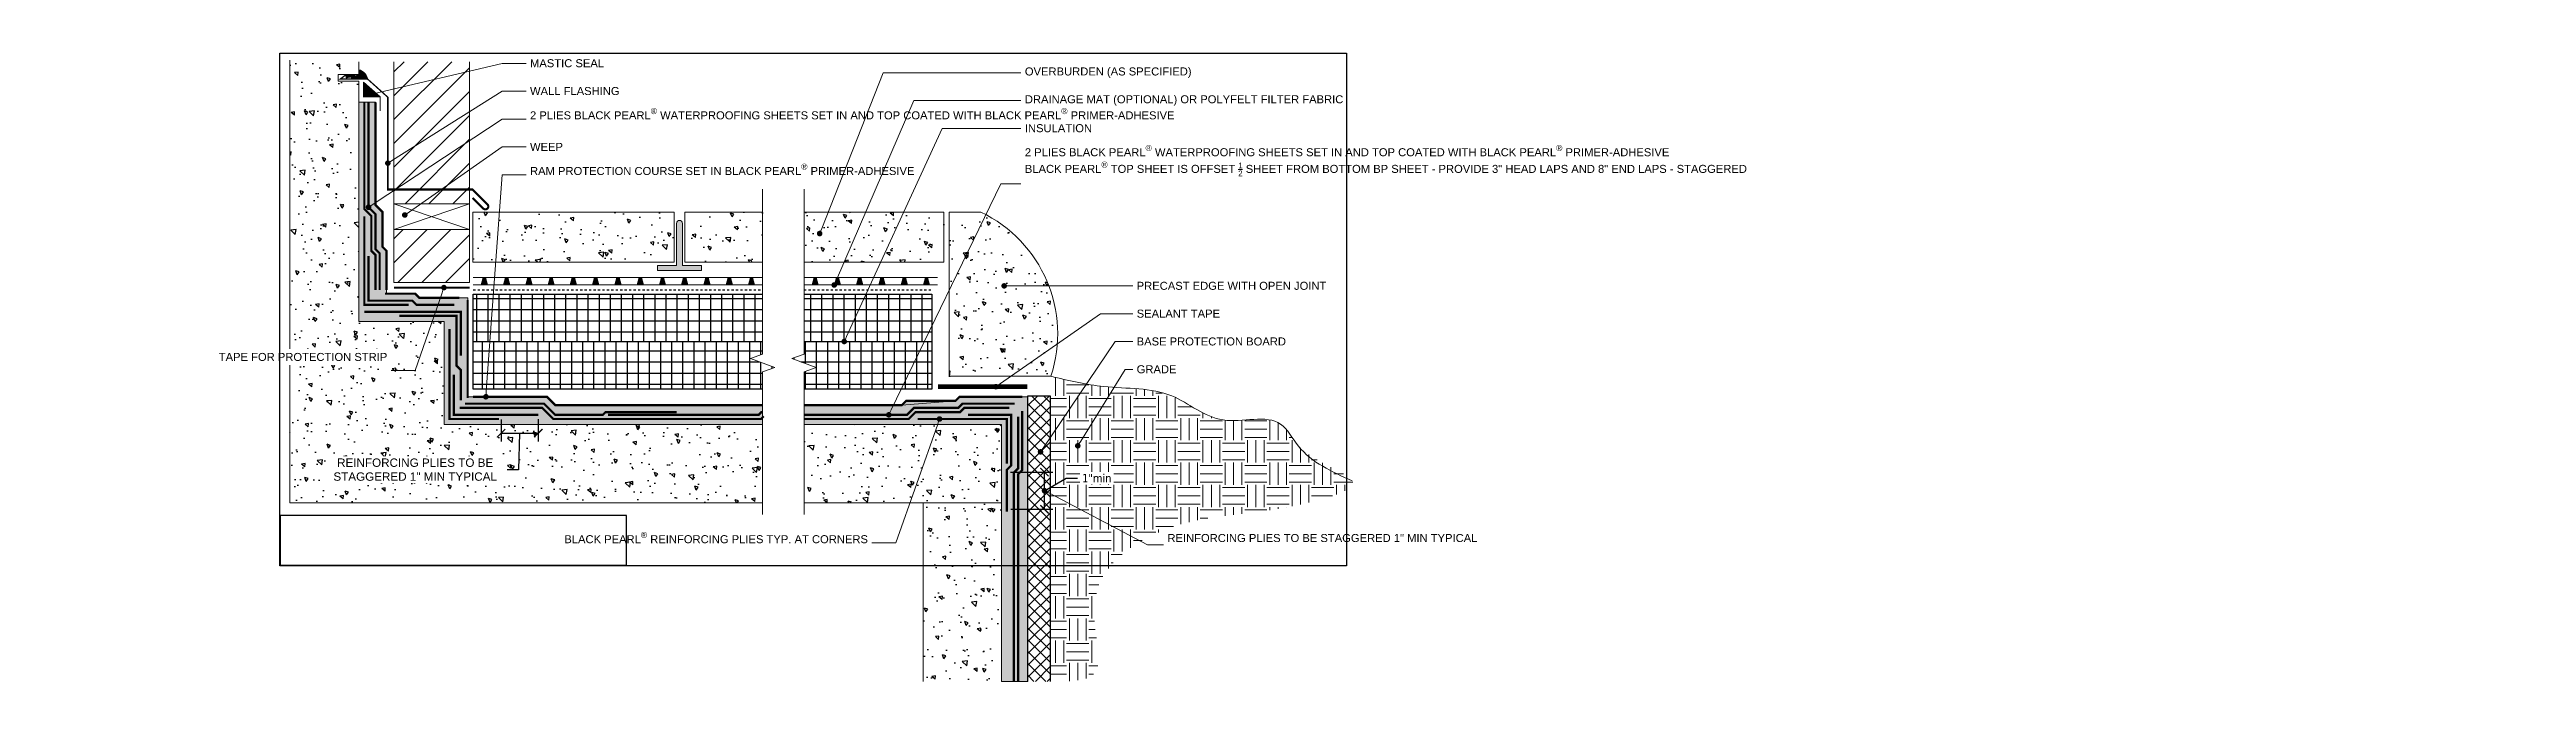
# Model space of a CAD drawing. Header units: inches. Extents: x 535 to 647, y 52 to 81.
import ezdxf
from ezdxf import colors
from ezdxf.entities.mleader import LeaderData, LeaderLine
from ezdxf.math import Vec2, Vec3

# ---------------------------------------------------------------- set-up
doc = ezdxf.new("R2010")
doc.units = ezdxf.units.IN
doc.header["$MEASUREMENT"] = 0
doc.linetypes.add('Dash', pattern=[0.25, 0.125, -0.125])
doc.layers.get('Defpoints').update_dxf_attribs({"color": 103})
for name, color, linetype in [('BP Butyl Tape', 42, 'Continuous'), ('BP Insulation Border', 8, 'Continuous'), ('BP Insulation Foam', 9, 'Continuous')]:
    doc.layers.add(name, color=color, linetype=linetype)
for name, color, linetype, lineweight in [('BP Dimensions', 20, 'Continuous', 0), ('BP Drainage Mat', 191, 'Continuous', 0), ('BP Mastic', 191, 'Continuous', 0), ('BP Others', 190, 'Continuous', 0), ('BP Primer', 2, 'Continuous', 0), ('BP Text', 20, 'Continuous', 0), ('Drainage Mat', 191, 'Continuous', 0), ('RAM Black Pearl Sheet', 165, 'Continuous', 0)]:
    doc.layers.add(name, color=color, linetype=linetype, lineweight=lineweight)
doc.layers.add('BP Protection Course', color=7, linetype='Continuous', lineweight=0, true_color=0x216123)
doc.layers.add('Metal', color=7, linetype='Continuous', true_color=0x803345)
doc.styles.add('Annotative', font='tahoma.ttf')
doc.styles.get("Standard").update_dxf_attribs({"font": 'ARIALN.TTF'})
doc.dimstyles.new('Annotative', dxfattribs={"dimscale": 0, "dimtxt": 0.09375, "dimasz": 0.09375, "dimexe": 0.09375, "dimexo": 0.09375, "dimgap": 0.0625, "dimtad": 0, "dimtih": 1, "dimtoh": 1, "dimlfac": -1, "dimzin": 3, "dimdsep": 46, "dimlunit": 4, "dimtxsty": 'Annotative', "dimblk": 'ARCHTICK', "dimcen": 0.09, "dimclrd": 256, "dimclre": 256, "dimclrt": 256, "dimadec": 0, "dimazin": 2, "dimtfac": 1, "dimtix": 1, "dimtofl": 0, "dimtmove": 1, "dimatfit": 1, "dimldrblk": 'CLOSEDBLANK', "dimfxl": 1, "dimtfill": 1, "dimtolj": 1, "dimtzin": 0, "dimarcsym": 0})
pattern_1 = [(140, (468.3808, 52.8914), (0.15688, 1.79315), [0.1875, -2.0625]), (85, (468.3808, 52.8914), (-1.88048, -0.346878), [0.15, -1.65]), (190.4514, (468.3939, 53.0408), (-1.7236, 1.446272), [0.15935, -1.752855]), (136.1842, (467.8808, 52.8914), (0.4138, 2.668103), [0.28125, -3.09375]), (186.6356, (467.9153, 53.1137), (-2.435297, 2.336655), [0.239026, -2.629284]), (81.1842, (467.8808, 52.8914), (-2.4353, 2.336655), [0.225, -2.475]), (111, (468.0058, 53.1414), (1.006547, 1.492268), [0.1875, -2.0625]), (56, (468.0058, 53.1414), (-1.812875, 0.608288), [0.15, -1.65]), (161.4514, (468.0897, 53.2657), (-0.806328, 2.100556), [0.15935, -1.752855]), (127.5, (468.3808, 52.8914), (-0.8322346, 0.0303996), [0, -1.63, 0, -1.675, 0, -1.65625]), (97.5, (468.3808, 52.8914), (-0.986029, 0.657674), [0, -0.955, 0, -1.5925, 0, -0.63125]), (57.5, (468.3808, 52.3339), (0.056387, 1.334556), [0, -0.625, 0, -1.95, 0, -2.5875]), (47.5, (468.3808, 52.0839), (-0.250262, 1.457965), [0, -0.8125, 0, -1.295, 0, -1.8375])]
pattern_2 = [(140, (462.3808, 52.8914), (0.15688, 1.79315), [0.1875, -2.0625]), (85, (462.3808, 52.8914), (-1.88048, -0.346878), [0.15, -1.65]), (190.4514, (462.3939, 53.0408), (-1.7236, 1.446272), [0.15935, -1.752855]), (136.1842, (461.8808, 52.8914), (0.4138, 2.668103), [0.28125, -3.09375]), (186.6356, (461.9153, 53.1137), (-2.435297, 2.336655), [0.239026, -2.629284]), (81.1842, (461.8808, 52.8914), (-2.435297, 2.336655), [0.225, -2.475]), (111, (462.0058, 53.1414), (1.006547, 1.492268), [0.1875, -2.0625]), (56, (462.0058, 53.1414), (-1.812875, 0.608288), [0.15, -1.65]), (161.4514, (462.0897, 53.2657), (-0.806328, 2.100556), [0.15935, -1.752855]), (127.5, (462.3808, 52.8914), (-0.8322346, 0.0303996), [0, -1.63, 0, -1.675, 0, -1.65625]), (97.5, (462.3808, 52.8914), (-0.986029, 0.657674), [0, -0.955, 0, -1.5925, 0, -0.63125]), (57.5, (462.3808, 52.3339), (0.056387, 1.334556), [0, -0.625, 0, -1.95, 0, -2.5875]), (47.5, (462.3808, 52.0839), (-0.250262, 1.457965), [0, -0.8125, 0, -1.295, 0, -1.8375])]

# ---------------------------------------------------------------- blocks, each defined once
blk = doc.blocks.new('*X20')
at = {"color": 0}
for p, q in [((15.3, 19.6), (15.56, 19.64)), ((15.3, 19.61), (15.49, 19.64)), ((15.3, 19.62), (15.43, 19.64)), ((15.3, 19.61), (15.3, 19.61)), ((15.3, 19.6), (15.3, 19.6)), ((15.31, 19.59), (15.7, 19.64)), ((15.31, 19.59), (15.63, 19.64)), ((15.31, 19.63), (15.36, 19.64)), ((15.31, 19.58), (15.71, 19.63)), ((15.31, 19.63), (15.31, 19.63)), ((15.31, 19.57), (15.72, 19.62)), ((15.31, 19.62), (15.31, 19.62)), ((15.31, 19.56), (15.72, 19.61)), ((15.31, 19.61), (15.31, 19.61)), ((15.31, 19.55), (15.72, 19.6)), ((15.31, 19.6), (15.31, 19.6)), ((15.31, 19.54), (15.72, 19.59)), ((15.31, 19.59), (15.31, 19.59)), ((15.31, 19.59), (15.31, 19.59)), ((15.31, 19.53), (15.68, 19.58)), ((15.31, 19.58), (15.31, 19.58)), ((15.31, 19.57), (15.31, 19.57)), ((15.31, 19.52), (15.62, 19.56)), ((15.31, 19.56), (15.31, 19.56)), ((15.31, 19.55), (15.31, 19.55)), ((15.31, 19.55), (15.31, 19.55)), ((15.31, 19.54), (15.31, 19.54)), ((15.31, 19.53), (15.31, 19.53)), ((15.32, 19.63), (15.32, 19.63)), ((15.32, 19.62), (15.32, 19.62)), ((15.32, 19.61), (15.32, 19.61)), ((15.32, 19.6), (15.32, 19.6)), ((15.32, 19.59), (15.32, 19.59)), ((15.32, 19.58), (15.32, 19.58)), ((15.32, 19.58), (15.32, 19.58)), ((15.32, 19.57), (15.32, 19.57)), ((15.32, 19.56), (15.32, 19.56)), ((15.32, 19.56), (15.32, 19.56)), ((15.32, 19.52), (15.55, 19.55)), ((15.32, 19.55), (15.32, 19.55)), ((15.32, 19.54), (15.32, 19.54)), ((15.32, 19.51), (15.49, 19.53)), ((15.32, 19.53), (15.32, 19.53)), ((15.32, 19.52), (15.32, 19.52)), ((15.32, 19.52), (15.32, 19.52)), ((15.32, 19.5), (15.42, 19.51)), ((15.32, 19.51), (15.32, 19.51)), ((15.32, 19.51), (15.32, 19.51)), ((15.33, 19.63), (15.33, 19.63)), ((15.33, 19.62), (15.33, 19.62)), ((15.33, 19.61), (15.33, 19.61)), ((15.33, 19.6), (15.33, 19.6)), ((15.33, 19.59), (15.33, 19.59)), ((15.33, 19.58), (15.33, 19.58)), ((15.33, 19.58), (15.33, 19.58)), ((15.33, 19.57), (15.33, 19.57)), ((15.33, 19.57), (15.33, 19.57)), ((15.33, 19.56), (15.33, 19.56)), ((15.33, 19.55), (15.33, 19.55)), ((15.33, 19.54), (15.33, 19.54)), ((15.33, 19.53), (15.33, 19.53)), ((15.33, 19.52), (15.33, 19.52)), ((15.33, 19.51), (15.33, 19.51)), ((15.33, 19.5), (15.33, 19.5)), ((15.33, 19.5), (15.33, 19.5)), ((15.34, 19.63), (15.34, 19.63)), ((15.34, 19.63), (15.34, 19.63)), ((15.34, 19.62), (15.34, 19.62)), ((15.34, 19.61), (15.34, 19.61)), ((15.34, 19.6), (15.34, 19.6)), ((15.34, 19.59), (15.34, 19.59)), ((15.34, 19.59), (15.34, 19.59)), ((15.34, 19.58), (15.34, 19.58)), ((15.34, 19.57), (15.34, 19.57)), ((15.34, 19.57), (15.34, 19.57)), ((15.34, 19.56), (15.34, 19.56)), ((15.34, 19.55), (15.34, 19.55)), ((15.34, 19.54), (15.34, 19.54)), ((15.34, 19.53), (15.34, 19.53)), ((15.34, 19.52), (15.34, 19.52)), ((15.34, 19.51), (15.34, 19.51)), ((15.34, 19.51), (15.34, 19.51)), ((15.34, 19.5), (15.34, 19.5)), ((15.34, 19.5), (15.34, 19.5)), ((15.34, 19.49), (15.36, 19.49)), ((15.35, 19.63), (15.35, 19.63)), ((15.35, 19.62), (15.35, 19.62)), ((15.35, 19.62), (15.35, 19.62)), ((15.35, 19.61), (15.35, 19.61)), ((15.35, 19.6), (15.35, 19.6)), ((15.35, 19.6), (15.35, 19.6)), ((15.35, 19.59), (15.35, 19.59)), ((15.35, 19.58), (15.35, 19.58)), ((15.35, 19.57), (15.35, 19.57)), ((15.35, 19.56), (15.35, 19.56)), ((15.35, 19.56), (15.35, 19.56)), ((15.35, 19.55), (15.35, 19.55)), ((15.35, 19.54), (15.35, 19.54)), ((15.35, 19.53), (15.35, 19.53)), ((15.35, 19.52), (15.35, 19.52)), ((15.35, 19.52), (15.35, 19.52)), ((15.35, 19.51), (15.35, 19.51)), ((15.35, 19.5), (15.35, 19.5)), ((15.36, 19.63), (15.36, 19.63)), ((15.36, 19.62), (15.36, 19.62)), ((15.36, 19.62), (15.36, 19.62)), ((15.36, 19.61), (15.36, 19.61)), ((15.36, 19.61), (15.36, 19.61)), ((15.36, 19.6), (15.36, 19.6)), ((15.36, 19.59), (15.36, 19.59)), ((15.36, 19.58), (15.36, 19.58)), ((15.36, 19.57), (15.36, 19.57)), ((15.36, 19.56), (15.36, 19.56)), ((15.36, 19.55), (15.36, 19.55)), ((15.36, 19.55), (15.36, 19.55)), ((15.36, 19.54), (15.36, 19.54)), ((15.36, 19.53), (15.36, 19.53)), ((15.36, 19.53), (15.36, 19.53)), ((15.36, 19.52), (15.36, 19.52)), ((15.36, 19.51), (15.36, 19.51)), ((15.36, 19.5), (15.36, 19.5)), ((15.37, 19.63), (15.37, 19.63)), ((15.37, 19.63), (15.37, 19.63)), ((15.37, 19.62), (15.37, 19.62)), ((15.37, 19.61), (15.37, 19.61)), ((15.37, 19.61), (15.37, 19.61)), ((15.37, 19.6), (15.37, 19.6)), ((15.37, 19.59), (15.37, 19.59)), ((15.37, 19.58), (15.37, 19.58)), ((15.37, 19.57), (15.37, 19.57)), ((15.37, 19.56), (15.37, 19.56)), ((15.37, 19.55), (15.37, 19.55)), ((15.37, 19.55), (15.37, 19.55)), ((15.37, 19.54), (15.37, 19.54)), ((15.37, 19.54), (15.37, 19.54)), ((15.37, 19.54), (15.37, 19.54)), ((15.37, 19.53), (15.37, 19.53)), ((15.37, 19.52), (15.37, 19.52)), ((15.37, 19.51), (15.37, 19.51)), ((15.37, 19.5), (15.37, 19.5)), ((15.38, 19.63), (15.38, 19.63)), ((15.38, 19.63), (15.38, 19.63)), ((15.38, 19.62), (15.38, 19.62)), ((15.38, 19.61), (15.38, 19.61)), ((15.38, 19.6), (15.38, 19.6)), ((15.38, 19.6), (15.38, 19.6)), ((15.38, 19.59), (15.38, 19.59)), ((15.38, 19.58), (15.38, 19.58)), ((15.38, 19.57), (15.38, 19.57)), ((15.38, 19.56), (15.38, 19.56)), ((15.38, 19.56), (15.38, 19.56)), ((15.38, 19.55), (15.38, 19.55)), ((15.38, 19.54), (15.38, 19.54)), ((15.38, 19.53), (15.38, 19.53)), ((15.38, 19.53), (15.38, 19.53)), ((15.38, 19.52), (15.38, 19.52)), ((15.38, 19.51), (15.38, 19.51)), ((15.38, 19.5), (15.38, 19.5)), ((15.39, 19.64), (15.39, 19.64)), ((15.39, 19.63), (15.39, 19.63)), ((15.39, 19.62), (15.39, 19.62)), ((15.39, 19.61), (15.39, 19.61)), ((15.39, 19.6), (15.39, 19.6)), ((15.39, 19.59), (15.39, 19.59)), ((15.39, 19.59), (15.39, 19.59)), ((15.39, 19.58), (15.39, 19.58)), ((15.39, 19.57), (15.39, 19.57)), ((15.39, 19.57), (15.39, 19.57)), ((15.39, 19.56), (15.39, 19.56)), ((15.39, 19.55), (15.39, 19.55)), ((15.39, 19.54), (15.39, 19.54)), ((15.39, 19.53), (15.39, 19.53)), ((15.39, 19.52), (15.39, 19.52)), ((15.39, 19.52), (15.39, 19.52)), ((15.39, 19.51), (15.39, 19.51)), ((15.4, 19.63), (15.4, 19.63)), ((15.4, 19.62), (15.4, 19.62)), ((15.4, 19.61), (15.4, 19.61)), ((15.4, 19.6), (15.4, 19.6)), ((15.4, 19.59), (15.4, 19.59)), ((15.4, 19.58), (15.4, 19.58)), ((15.4, 19.58), (15.4, 19.58)), ((15.4, 19.58), (15.4, 19.58)), ((15.4, 19.57), (15.4, 19.57)), ((15.4, 19.56), (15.4, 19.56)), ((15.4, 19.55), (15.4, 19.55)), ((15.4, 19.54), (15.4, 19.54)), ((15.4, 19.53), (15.4, 19.53)), ((15.4, 19.52), (15.4, 19.52)), ((15.4, 19.51), (15.4, 19.51)), ((15.4, 19.51), (15.4, 19.51)), ((15.41, 19.63), (15.41, 19.63)), ((15.41, 19.62), (15.41, 19.62)), ((15.41, 19.61), (15.41, 19.61)), ((15.41, 19.6), (15.41, 19.6)), ((15.41, 19.59), (15.41, 19.59)), ((15.41, 19.59), (15.41, 19.59)), ((15.41, 19.58), (15.41, 19.58)), ((15.41, 19.58), (15.41, 19.58)), ((15.41, 19.57), (15.41, 19.57)), ((15.41, 19.56), (15.41, 19.56)), ((15.41, 19.55), (15.41, 19.55)), ((15.41, 19.54), (15.41, 19.54)), ((15.41, 19.53), (15.41, 19.53)), ((15.41, 19.52), (15.41, 19.52)), ((15.41, 19.52), (15.41, 19.52)), ((15.42, 19.63), (15.42, 19.63)), ((15.42, 19.63), (15.42, 19.63)), ((15.42, 19.62), (15.42, 19.62)), ((15.42, 19.61), (15.42, 19.61)), ((15.42, 19.6), (15.42, 19.6)), ((15.42, 19.6), (15.42, 19.6)), ((15.42, 19.59), (15.42, 19.59)), ((15.42, 19.58), (15.42, 19.58)), ((15.42, 19.57), (15.42, 19.57)), ((15.42, 19.57), (15.42, 19.57)), ((15.42, 19.56), (15.42, 19.56)), ((15.42, 19.56), (15.42, 19.56)), ((15.42, 19.55), (15.42, 19.55)), ((15.42, 19.54), (15.42, 19.54)), ((15.42, 19.53), (15.42, 19.53)), ((15.42, 19.53), (15.42, 19.53)), ((15.42, 19.52), (15.42, 19.52)), ((15.43, 19.63), (15.43, 19.63)), ((15.43, 19.62), (15.43, 19.62)), ((15.43, 19.62), (15.43, 19.62)), ((15.43, 19.61), (15.43, 19.61)), ((15.43, 19.61), (15.43, 19.61)), ((15.43, 19.6), (15.43, 19.6)), ((15.43, 19.59), (15.43, 19.59)), ((15.43, 19.58), (15.43, 19.58)), ((15.43, 19.57), (15.43, 19.57)), ((15.43, 19.56), (15.43, 19.56)), ((15.43, 19.55), (15.43, 19.55)), ((15.43, 19.55), (15.43, 19.55)), ((15.43, 19.54), (15.43, 19.54)), ((15.43, 19.53), (15.43, 19.53)), ((15.43, 19.53), (15.43, 19.53)), ((15.43, 19.52), (15.43, 19.52)), ((15.44, 19.63), (15.44, 19.63)), ((15.44, 19.63), (15.44, 19.63)), ((15.44, 19.62), (15.44, 19.62)), ((15.44, 19.62), (15.44, 19.62)), ((15.44, 19.61), (15.44, 19.61)), ((15.44, 19.6), (15.44, 19.6)), ((15.44, 19.59), (15.44, 19.59)), ((15.44, 19.58), (15.44, 19.58)), ((15.44, 19.57), (15.44, 19.57)), ((15.44, 19.56), (15.44, 19.56)), ((15.44, 19.55), (15.44, 19.55)), ((15.44, 19.55), (15.44, 19.55)), ((15.44, 19.54), (15.44, 19.54)), ((15.44, 19.54), (15.44, 19.54)), ((15.44, 19.53), (15.44, 19.53)), ((15.44, 19.52), (15.44, 19.52)), ((15.45, 19.64), (15.45, 19.64)), ((15.45, 19.63), (15.45, 19.63)), ((15.45, 19.62), (15.45, 19.62)), ((15.45, 19.61), (15.45, 19.61)), ((15.45, 19.61), (15.45, 19.61)), ((15.45, 19.6), (15.45, 19.6)), ((15.45, 19.59), (15.45, 19.59)), ((15.45, 19.58), (15.45, 19.58)), ((15.45, 19.57), (15.45, 19.57)), ((15.45, 19.56), (15.45, 19.56)), ((15.45, 19.56), (15.45, 19.56)), ((15.45, 19.55), (15.45, 19.55)), ((15.45, 19.54), (15.45, 19.54)), ((15.45, 19.54), (15.45, 19.54)), ((15.45, 19.53), (15.45, 19.53)), ((15.45, 19.52), (15.45, 19.52)), ((15.46, 19.64), (15.46, 19.64)), ((15.46, 19.63), (15.46, 19.63)), ((15.46, 19.62), (15.46, 19.62)), ((15.46, 19.61), (15.46, 19.61)), ((15.46, 19.6), (15.46, 19.6)), ((15.46, 19.6), (15.46, 19.6)), ((15.46, 19.59), (15.46, 19.59)), ((15.46, 19.58), (15.46, 19.58)), ((15.46, 19.57), (15.46, 19.57)), ((15.46, 19.57), (15.46, 19.57)), ((15.46, 19.56), (15.46, 19.56)), ((15.46, 19.55), (15.46, 19.55)), ((15.46, 19.54), (15.46, 19.54)), ((15.46, 19.53), (15.46, 19.53)), ((15.46, 19.53), (15.46, 19.53)), ((15.47, 19.63), (15.47, 19.63)), ((15.47, 19.62), (15.47, 19.62)), ((15.47, 19.61), (15.47, 19.61)), ((15.47, 19.6), (15.47, 19.6)), ((15.47, 19.59), (15.47, 19.59)), ((15.47, 19.59), (15.47, 19.59)), ((15.47, 19.59), (15.47, 19.59)), ((15.47, 19.58), (15.47, 19.58)), ((15.47, 19.58), (15.47, 19.58)), ((15.47, 19.57), (15.47, 19.57)), ((15.47, 19.56), (15.47, 19.56)), ((15.47, 19.55), (15.47, 19.55)), ((15.47, 19.54), (15.47, 19.54)), ((15.47, 19.53), (15.47, 19.53)), ((15.48, 19.63), (15.48, 19.63)), ((15.48, 19.62), (15.48, 19.62)), ((15.48, 19.61), (15.48, 19.61)), ((15.48, 19.6), (15.48, 19.6)), ((15.48, 19.6), (15.48, 19.6)), ((15.48, 19.59), (15.48, 19.59)), ((15.48, 19.58), (15.48, 19.58)), ((15.48, 19.58), (15.48, 19.58)), ((15.48, 19.57), (15.48, 19.57)), ((15.48, 19.56), (15.48, 19.56)), ((15.48, 19.55), (15.48, 19.55)), ((15.48, 19.54), (15.48, 19.54)), ((15.48, 19.53), (15.48, 19.53)), ((15.49, 19.63), (15.49, 19.63)), ((15.49, 19.62), (15.49, 19.62)), ((15.49, 19.61), (15.49, 19.61)), ((15.49, 19.61), (15.49, 19.61)), ((15.49, 19.6), (15.49, 19.6)), ((15.49, 19.59), (15.49, 19.59)), ((15.49, 19.58), (15.49, 19.58)), ((15.49, 19.57), (15.49, 19.57)), ((15.49, 19.57), (15.49, 19.57)), ((15.49, 19.56), (15.49, 19.56)), ((15.49, 19.55), (15.49, 19.55)), ((15.49, 19.54), (15.49, 19.54)), ((15.49, 19.53), (15.49, 19.53)), ((15.5, 19.63), (15.5, 19.63)), ((15.5, 19.63), (15.5, 19.63)), ((15.5, 19.62), (15.5, 19.62)), ((15.5, 19.61), (15.5, 19.61)), ((15.5, 19.61), (15.5, 19.61)), ((15.5, 19.6), (15.5, 19.6)), ((15.5, 19.59), (15.5, 19.59)), ((15.5, 19.58), (15.5, 19.58)), ((15.5, 19.57), (15.5, 19.57)), ((15.5, 19.56), (15.5, 19.56)), ((15.5, 19.56), (15.5, 19.56)), ((15.5, 19.55), (15.5, 19.55)), ((15.5, 19.54), (15.5, 19.54)), ((15.5, 19.54), (15.5, 19.54)), ((15.51, 19.63), (15.51, 19.63)), ((15.51, 19.63), (15.51, 19.63)), ((15.51, 19.62), (15.51, 19.62)), ((15.51, 19.62), (15.51, 19.62)), ((15.51, 19.61), (15.51, 19.61)), ((15.51, 19.6), (15.51, 19.6)), ((15.51, 19.59), (15.51, 19.59)), ((15.51, 19.58), (15.51, 19.58)), ((15.51, 19.57), (15.51, 19.57)), ((15.51, 19.56), (15.51, 19.56)), ((15.51, 19.56), (15.51, 19.56)), ((15.51, 19.55), (15.51, 19.55)), ((15.51, 19.55), (15.51, 19.55)), ((15.51, 19.54), (15.51, 19.54)), ((15.52, 19.64), (15.52, 19.64)), ((15.52, 19.63), (15.52, 19.63)), ((15.52, 19.62), (15.52, 19.62)), ((15.52, 19.62), (15.52, 19.62)), ((15.52, 19.61), (15.52, 19.61)), ((15.52, 19.61), (15.52, 19.61)), ((15.52, 19.6), (15.52, 19.6)), ((15.52, 19.59), (15.52, 19.59)), ((15.52, 19.58), (15.52, 19.58)), ((15.52, 19.57), (15.52, 19.57)), ((15.52, 19.56), (15.52, 19.56)), ((15.52, 19.56), (15.52, 19.56)), ((15.52, 19.55), (15.52, 19.55)), ((15.52, 19.55), (15.52, 19.55)), ((15.52, 19.54), (15.52, 19.54)), ((15.53, 19.63), (15.53, 19.63)), ((15.53, 19.62), (15.53, 19.62)), ((15.53, 19.61), (15.53, 19.61)), ((15.53, 19.6), (15.53, 19.6)), ((15.53, 19.6), (15.53, 19.6)), ((15.53, 19.59), (15.53, 19.59)), ((15.53, 19.58), (15.53, 19.58)), ((15.53, 19.57), (15.53, 19.57)), ((15.53, 19.57), (15.53, 19.57)), ((15.53, 19.56), (15.53, 19.56)), ((15.53, 19.55), (15.53, 19.55)), ((15.54, 19.63), (15.54, 19.63)), ((15.54, 19.62), (15.54, 19.62)), ((15.54, 19.61), (15.54, 19.61)), ((15.54, 19.6), (15.54, 19.6)), ((15.54, 19.59), (15.54, 19.59)), ((15.54, 19.59), (15.54, 19.59)), ((15.54, 19.58), (15.54, 19.58)), ((15.54, 19.58), (15.54, 19.58)), ((15.54, 19.57), (15.54, 19.57)), ((15.54, 19.56), (15.54, 19.56)), ((15.54, 19.55), (15.54, 19.55)), ((15.55, 19.63), (15.55, 19.63)), ((15.55, 19.62), (15.55, 19.62)), ((15.55, 19.61), (15.55, 19.61)), ((15.55, 19.6), (15.55, 19.6)), ((15.55, 19.6), (15.55, 19.6)), ((15.55, 19.59), (15.55, 19.59)), ((15.55, 19.59), (15.55, 19.59)), ((15.55, 19.58), (15.55, 19.58)), ((15.55, 19.51), (15.97, 19.57)), ((15.55, 19.57), (15.55, 19.57)), ((15.55, 19.56), (15.55, 19.56)), ((15.55, 19.55), (15.55, 19.55)), ((15.56, 19.63), (15.56, 19.63)), ((15.56, 19.62), (15.56, 19.62)), ((15.56, 19.61), (15.56, 19.61)), ((15.56, 19.61), (15.56, 19.61)), ((15.56, 19.6), (15.56, 19.6)), ((15.56, 19.59), (15.56, 19.59)), ((15.56, 19.53), (15.96, 19.58)), ((15.56, 19.58), (15.56, 19.58)), ((15.56, 19.58), (15.56, 19.58)), ((15.56, 19.52), (15.97, 19.57)), ((15.56, 19.57), (15.56, 19.57)), ((15.56, 19.5), (15.97, 19.56)), ((15.56, 19.56), (15.56, 19.56)), ((15.56, 19.49), (15.97, 19.55)), ((15.56, 19.55), (15.56, 19.55)), ((15.56, 19.53), (15.56, 19.53)), ((15.56, 19.52), (15.56, 19.52)), ((15.56, 19.51), (15.56, 19.51)), ((15.56, 19.51), (15.56, 19.51)), ((15.57, 19.63), (15.57, 19.63)), ((15.57, 19.63), (15.57, 19.63)), ((15.57, 19.62), (15.57, 19.62)), ((15.57, 19.62), (15.57, 19.62)), ((15.57, 19.61), (15.57, 19.61)), ((15.57, 19.6), (15.57, 19.6)), ((15.57, 19.59), (15.57, 19.59)), ((15.57, 19.58), (15.57, 19.58)), ((15.57, 19.57), (15.57, 19.57)), ((15.57, 19.57), (15.57, 19.57)), ((15.57, 19.56), (15.57, 19.56)), ((15.57, 19.55), (15.57, 19.55)), ((15.57, 19.49), (15.97, 19.54)), ((15.57, 19.53), (15.57, 19.53)), ((15.57, 19.52), (15.57, 19.52)), ((15.57, 19.51), (15.57, 19.51)), ((15.57, 19.5), (15.57, 19.5)), ((15.57, 19.5), (15.57, 19.5)), ((15.57, 19.49), (15.57, 19.49)), ((15.58, 19.64), (15.58, 19.64)), ((15.58, 19.63), (15.58, 19.63)), ((15.58, 19.63), (15.58, 19.63)), ((15.58, 19.62), (15.58, 19.62)), ((15.58, 19.61), (15.58, 19.61)), ((15.58, 19.6), (15.58, 19.6)), ((15.58, 19.59), (15.58, 19.59)), ((15.58, 19.58), (15.58, 19.58)), ((15.58, 19.57), (15.58, 19.57)), ((15.58, 19.56), (15.58, 19.56)), ((15.58, 19.56), (15.58, 19.56)), ((15.58, 19.55), (15.58, 19.55)), ((15.58, 19.54), (15.58, 19.54)), ((15.58, 19.53), (15.58, 19.53)), ((15.58, 19.52), (15.58, 19.52)), ((15.58, 19.51), (15.58, 19.51)), ((15.58, 19.5), (15.58, 19.5)), ((15.58, 19.49), (15.58, 19.49)), ((15.58, 19.49), (15.58, 19.49)), ((15.59, 19.64), (15.59, 19.64)), ((15.59, 19.63), (15.59, 19.63)), ((15.59, 19.62), (15.59, 19.62)), ((15.59, 19.62), (15.59, 19.62)), ((15.59, 19.61), (15.59, 19.61)), ((15.59, 19.6), (15.59, 19.6)), ((15.59, 19.59), (15.59, 19.59)), ((15.59, 19.58), (15.59, 19.58)), ((15.59, 19.57), (15.59, 19.57)), ((15.59, 19.57), (15.59, 19.57)), ((15.59, 19.54), (15.59, 19.54)), ((15.59, 19.53), (15.59, 19.53)), ((15.59, 19.52), (15.59, 19.52)), ((15.59, 19.51), (15.59, 19.51)), ((15.59, 19.5), (15.59, 19.5)), ((15.59, 19.49), (15.59, 19.49)), ((15.6, 19.63), (15.6, 19.63)), ((15.6, 19.62), (15.6, 19.62)), ((15.6, 19.61), (15.6, 19.61)), ((15.6, 19.61), (15.6, 19.61)), ((15.6, 19.6), (15.6, 19.6)), ((15.6, 19.54), (15.96, 19.59)), ((15.6, 19.59), (15.6, 19.59)), ((15.6, 19.58), (15.6, 19.58)), ((15.6, 19.58), (15.6, 19.58)), ((15.6, 19.57), (15.6, 19.57)), ((15.6, 19.54), (15.6, 19.54)), ((15.6, 19.54), (15.6, 19.54)), ((15.6, 19.53), (15.6, 19.53)), ((15.6, 19.52), (15.6, 19.52)), ((15.6, 19.51), (15.6, 19.51)), ((15.6, 19.5), (15.6, 19.5)), ((15.6, 19.5), (15.6, 19.5)), ((15.61, 19.63), (15.61, 19.63)), ((15.61, 19.62), (15.61, 19.62)), ((15.61, 19.61), (15.61, 19.61)), ((15.61, 19.6), (15.61, 19.6)), ((15.61, 19.6), (15.61, 19.6)), ((15.61, 19.59), (15.61, 19.59)), ((15.61, 19.59), (15.61, 19.59)), ((15.61, 19.58), (15.61, 19.58)), ((15.61, 19.57), (15.61, 19.57)), ((15.61, 19.54), (15.61, 19.54)), ((15.61, 19.53), (15.61, 19.53)), ((15.61, 19.53), (15.61, 19.53)), ((15.61, 19.52), (15.61, 19.52)), ((15.61, 19.51), (15.61, 19.51)), ((15.61, 19.51), (15.61, 19.51)), ((15.61, 19.5), (15.61, 19.5)), ((15.61, 19.49), (15.61, 19.49)), ((15.62, 19.63), (15.62, 19.63)), ((15.62, 19.62), (15.62, 19.62)), ((15.62, 19.61), (15.62, 19.61)), ((15.62, 19.6), (15.62, 19.6)), ((15.62, 19.6), (15.62, 19.6)), ((15.62, 19.6), (15.62, 19.6)), ((15.62, 19.59), (15.62, 19.59)), ((15.62, 19.58), (15.62, 19.58)), ((15.62, 19.57), (15.62, 19.57)), ((15.62, 19.54), (15.62, 19.54)), ((15.62, 19.53), (15.62, 19.53)), ((15.62, 19.53), (15.62, 19.53)), ((15.62, 19.52), (15.62, 19.52)), ((15.62, 19.52), (15.62, 19.52)), ((15.62, 19.51), (15.62, 19.51)), ((15.62, 19.5), (15.62, 19.5)), ((15.62, 19.49), (15.62, 19.49)), ((15.63, 19.63), (15.63, 19.63)), ((15.63, 19.62), (15.63, 19.62)), ((15.63, 19.61), (15.63, 19.61)), ((15.63, 19.61), (15.63, 19.61)), ((15.63, 19.6), (15.63, 19.6)), ((15.63, 19.59), (15.63, 19.59)), ((15.63, 19.59), (15.63, 19.59)), ((15.63, 19.58), (15.63, 19.58)), ((15.63, 19.57), (15.63, 19.57)), ((15.63, 19.54), (15.63, 19.54)), ((15.63, 19.54), (15.63, 19.54)), ((15.63, 19.53), (15.63, 19.53)), ((15.63, 19.52), (15.63, 19.52)), ((15.63, 19.52), (15.63, 19.52)), ((15.63, 19.51), (15.63, 19.51)), ((15.63, 19.5), (15.63, 19.5)), ((15.63, 19.49), (15.63, 19.49)), ((15.64, 19.63), (15.64, 19.63)), ((15.64, 19.62), (15.64, 19.62)), ((15.64, 19.62), (15.64, 19.62)), ((15.64, 19.61), (15.64, 19.61)), ((15.64, 19.6), (15.64, 19.6)), ((15.64, 19.59), (15.64, 19.59)), ((15.64, 19.58), (15.64, 19.58)), ((15.64, 19.58), (15.64, 19.58)), ((15.64, 19.57), (15.64, 19.57)), ((15.64, 19.55), (15.64, 19.55)), ((15.64, 19.55), (15.64, 19.55)), ((15.64, 19.54), (15.64, 19.54)), ((15.64, 19.49), (15.97, 19.53)), ((15.64, 19.53), (15.64, 19.53)), ((15.64, 19.52), (15.64, 19.52)), ((15.64, 19.51), (15.64, 19.51)), ((15.64, 19.51), (15.64, 19.51)), ((15.64, 19.5), (15.64, 19.5)), ((15.64, 19.49), (15.64, 19.49)), ((15.65, 19.64), (15.65, 19.64)), ((15.65, 19.63), (15.65, 19.63)), ((15.65, 19.63), (15.65, 19.63)), ((15.65, 19.62), (15.65, 19.62)), ((15.65, 19.61), (15.65, 19.61)), ((15.65, 19.6), (15.65, 19.6)), ((15.65, 19.59), (15.65, 19.59)), ((15.65, 19.58), (15.65, 19.58)), ((15.65, 19.57), (15.65, 19.57)), ((15.65, 19.55), (15.65, 19.55)), ((15.65, 19.55), (15.65, 19.55)), ((15.65, 19.54), (15.65, 19.54)), ((15.65, 19.53), (15.65, 19.53)), ((15.65, 19.52), (15.65, 19.52)), ((15.65, 19.51), (15.65, 19.51)), ((15.65, 19.5), (15.65, 19.5)), ((15.65, 19.5), (15.65, 19.5)), ((15.65, 19.49), (15.65, 19.49)), ((15.66, 19.63), (15.66, 19.63)), ((15.66, 19.63), (15.66, 19.63)), ((15.66, 19.62), (15.66, 19.62)), ((15.66, 19.61), (15.66, 19.61)), ((15.66, 19.6), (15.66, 19.6)), ((15.66, 19.59), (15.66, 19.59)), ((15.66, 19.58), (15.66, 19.58)), ((15.66, 19.56), (15.66, 19.56)), ((15.66, 19.56), (15.66, 19.56)), ((15.66, 19.55), (15.66, 19.55)), ((15.66, 19.54), (15.66, 19.54)), ((15.66, 19.53), (15.66, 19.53)), ((15.66, 19.52), (15.66, 19.52)), ((15.66, 19.51), (15.66, 19.51)), ((15.66, 19.5), (15.66, 19.5)), ((15.66, 19.5), (15.66, 19.5)), ((15.66, 19.49), (15.66, 19.49)), ((15.67, 19.63), (15.67, 19.63)), ((15.67, 19.62), (15.67, 19.62)), ((15.67, 19.62), (15.67, 19.62)), ((15.67, 19.61), (15.67, 19.61)), ((15.67, 19.56), (15.96, 19.6)), ((15.67, 19.6), (15.67, 19.6)), ((15.67, 19.59), (15.67, 19.59)), ((15.67, 19.58), (15.67, 19.58)), ((15.67, 19.56), (15.67, 19.56)), ((15.67, 19.55), (15.67, 19.55)), ((15.67, 19.55), (15.67, 19.55)), ((15.67, 19.54), (15.67, 19.54)), ((15.67, 19.53), (15.67, 19.53)), ((15.67, 19.52), (15.67, 19.52)), ((15.67, 19.51), (15.67, 19.51)), ((15.67, 19.5), (15.67, 19.5)), ((15.67, 19.5), (15.67, 19.5)), ((15.67, 19.49), (15.67, 19.49)), ((15.68, 19.63), (15.68, 19.63)), ((15.68, 19.62), (15.68, 19.62)), ((15.68, 19.61), (15.68, 19.61)), ((15.68, 19.61), (15.68, 19.61)), ((15.68, 19.6), (15.68, 19.6)), ((15.68, 19.59), (15.68, 19.59)), ((15.68, 19.59), (15.68, 19.59)), ((15.68, 19.56), (15.68, 19.56)), ((15.68, 19.55), (15.68, 19.55)), ((15.68, 19.54), (15.68, 19.54)), ((15.68, 19.54), (15.68, 19.54)), ((15.68, 19.53), (15.68, 19.53)), ((15.68, 19.52), (15.68, 19.52)), ((15.68, 19.51), (15.68, 19.51)), ((15.68, 19.51), (15.68, 19.51)), ((15.68, 19.5), (15.68, 19.5)), ((15.68, 19.49), (15.68, 19.49)), ((15.69, 19.63), (15.69, 19.63)), ((15.69, 19.62), (15.69, 19.62)), ((15.69, 19.61), (15.69, 19.61)), ((15.69, 19.61), (15.69, 19.61)), ((15.69, 19.6), (15.69, 19.6)), ((15.69, 19.6), (15.69, 19.6)), ((15.69, 19.59), (15.69, 19.59)), ((15.69, 19.56), (15.69, 19.56)), ((15.69, 19.55), (15.69, 19.55)), ((15.69, 19.54), (15.69, 19.54)), ((15.69, 19.53), (15.69, 19.53)), ((15.69, 19.53), (15.69, 19.53)), ((15.69, 19.52), (15.69, 19.52)), ((15.69, 19.52), (15.69, 19.52)), ((15.69, 19.51), (15.69, 19.51)), ((15.69, 19.5), (15.69, 19.5)), ((15.69, 19.49), (15.69, 19.49)), ((15.7, 19.63), (15.7, 19.63)), ((15.7, 19.62), (15.7, 19.62)), ((15.7, 19.62), (15.7, 19.62)), ((15.7, 19.61), (15.7, 19.61)), ((15.7, 19.6), (15.7, 19.6)), ((15.7, 19.6), (15.7, 19.6)), ((15.7, 19.59), (15.7, 19.59)), ((15.7, 19.59), (15.7, 19.59)), ((15.7, 19.56), (15.7, 19.56)), ((15.7, 19.55), (15.7, 19.55)), ((15.7, 19.54), (15.7, 19.54)), ((15.7, 19.54), (15.7, 19.54)), ((15.7, 19.53), (15.7, 19.53)), ((15.7, 19.53), (15.7, 19.53)), ((15.7, 19.52), (15.7, 19.52)), ((15.7, 19.51), (15.7, 19.51)), ((15.7, 19.5), (15.7, 19.5)), ((15.7, 19.49), (15.7, 19.49)), ((15.71, 19.63), (15.71, 19.63)), ((15.71, 19.63), (15.71, 19.63)), ((15.71, 19.62), (15.71, 19.62)), ((15.71, 19.61), (15.71, 19.61)), ((15.71, 19.6), (15.71, 19.6)), ((15.71, 19.57), (15.71, 19.57)), ((15.71, 19.56), (15.71, 19.56)), ((15.71, 19.55), (15.71, 19.55)), ((15.71, 19.55), (15.71, 19.55)), ((15.71, 19.54), (15.71, 19.54)), ((15.71, 19.53), (15.71, 19.53)), ((15.71, 19.49), (15.97, 19.52)), ((15.71, 19.52), (15.71, 19.52)), ((15.71, 19.52), (15.71, 19.52)), ((15.71, 19.51), (15.71, 19.51)), ((15.71, 19.5), (15.71, 19.5)), ((15.71, 19.49), (15.71, 19.49)), ((15.72, 19.62), (15.72, 19.62)), ((15.72, 19.61), (15.72, 19.61)), ((15.72, 19.57), (15.72, 19.57)), ((15.72, 19.57), (15.72, 19.57)), ((15.72, 19.56), (15.72, 19.56)), ((15.72, 19.56), (15.72, 19.56)), ((15.72, 19.55), (15.72, 19.55)), ((15.72, 19.54), (15.72, 19.54)), ((15.72, 19.53), (15.72, 19.53)), ((15.72, 19.52), (15.72, 19.52)), ((15.72, 19.51), (15.72, 19.51)), ((15.72, 19.51), (15.72, 19.51)), ((15.72, 19.5), (15.72, 19.5)), ((15.72, 19.49), (15.72, 19.49)), ((15.73, 19.58), (15.96, 19.61)), ((15.73, 19.58), (15.73, 19.58)), ((15.73, 19.57), (15.73, 19.57)), ((15.73, 19.57), (15.73, 19.57)), ((15.73, 19.56), (15.73, 19.56)), ((15.73, 19.55), (15.73, 19.55)), ((15.73, 19.54), (15.73, 19.54)), ((15.73, 19.53), (15.73, 19.53)), ((15.73, 19.52), (15.73, 19.52)), ((15.73, 19.51), (15.73, 19.51)), ((15.73, 19.5), (15.73, 19.5)), ((15.73, 19.5), (15.73, 19.5)), ((15.73, 19.5), (15.73, 19.5)), ((15.73, 19.49), (15.73, 19.49)), ((15.74, 19.58), (15.74, 19.58)), ((15.74, 19.57), (15.74, 19.57)), ((15.74, 19.56), (15.74, 19.56)), ((15.74, 19.56), (15.74, 19.56)), ((15.74, 19.55), (15.74, 19.55)), ((15.74, 19.54), (15.74, 19.54)), ((15.74, 19.53), (15.74, 19.53)), ((15.74, 19.52), (15.74, 19.52)), ((15.74, 19.51), (15.74, 19.51)), ((15.74, 19.51), (15.74, 19.51)), ((15.74, 19.5), (15.74, 19.5)), ((15.74, 19.49), (15.74, 19.49)), ((15.75, 19.58), (15.75, 19.58)), ((15.75, 19.57), (15.75, 19.57)), ((15.75, 19.56), (15.75, 19.56)), ((15.75, 19.55), (15.75, 19.55)), ((15.75, 19.55), (15.75, 19.55)), ((15.75, 19.54), (15.75, 19.54)), ((15.75, 19.53), (15.75, 19.53)), ((15.75, 19.52), (15.75, 19.52)), ((15.75, 19.52), (15.75, 19.52)), ((15.75, 19.51), (15.75, 19.51)), ((15.75, 19.5), (15.75, 19.5)), ((15.75, 19.49), (15.75, 19.49)), ((15.76, 19.58), (15.76, 19.58)), ((15.76, 19.57), (15.76, 19.57)), ((15.76, 19.56), (15.76, 19.56)), ((15.76, 19.55), (15.76, 19.55)), ((15.76, 19.54), (15.76, 19.54)), ((15.76, 19.54), (15.76, 19.54)), ((15.76, 19.53), (15.76, 19.53)), ((15.76, 19.53), (15.76, 19.53)), ((15.76, 19.52), (15.76, 19.52)), ((15.76, 19.51), (15.76, 19.51)), ((15.76, 19.5), (15.76, 19.5)), ((15.76, 19.49), (15.76, 19.49)), ((15.77, 19.58), (15.77, 19.58)), ((15.77, 19.57), (15.77, 19.57)), ((15.77, 19.56), (15.77, 19.56)), ((15.77, 19.55), (15.77, 19.55)), ((15.77, 19.54), (15.77, 19.54)), ((15.77, 19.54), (15.77, 19.54)), ((15.77, 19.53), (15.77, 19.53)), ((15.77, 19.53), (15.77, 19.53)), ((15.77, 19.52), (15.77, 19.52)), ((15.77, 19.49), (15.97, 19.51)), ((15.77, 19.51), (15.77, 19.51)), ((15.77, 19.5), (15.77, 19.5)), ((15.77, 19.49), (15.77, 19.49)), ((15.78, 19.59), (15.78, 19.59)), ((15.78, 19.59), (15.78, 19.59)), ((15.78, 19.58), (15.78, 19.58)), ((15.78, 19.57), (15.78, 19.57)), ((15.78, 19.56), (15.78, 19.56)), ((15.78, 19.55), (15.78, 19.55)), ((15.78, 19.55), (15.78, 19.55)), ((15.78, 19.54), (15.78, 19.54)), ((15.78, 19.53), (15.78, 19.53)), ((15.78, 19.53), (15.78, 19.53)), ((15.78, 19.52), (15.78, 19.52)), ((15.78, 19.52), (15.78, 19.52)), ((15.78, 19.51), (15.78, 19.51)), ((15.78, 19.5), (15.78, 19.5)), ((15.78, 19.49), (15.78, 19.49)), ((15.79, 19.59), (15.79, 19.59)), ((15.79, 19.58), (15.79, 19.58)), ((15.79, 19.58), (15.79, 19.58)), ((15.79, 19.57), (15.79, 19.57)), ((15.79, 19.56), (15.79, 19.56)), ((15.79, 19.56), (15.79, 19.56)), ((15.79, 19.55), (15.79, 19.55)), ((15.79, 19.54), (15.79, 19.54)), ((15.79, 19.53), (15.79, 19.53)), ((15.79, 19.52), (15.79, 19.52)), ((15.79, 19.51), (15.79, 19.51)), ((15.79, 19.51), (15.79, 19.51)), ((15.79, 19.5), (15.79, 19.5)), ((15.79, 19.49), (15.79, 19.49)), ((15.8, 19.6), (15.96, 19.62)), ((15.8, 19.59), (15.8, 19.59)), ((15.8, 19.58), (15.8, 19.58)), ((15.8, 19.58), (15.8, 19.58)), ((15.8, 19.57), (15.8, 19.57)), ((15.8, 19.57), (15.8, 19.57)), ((15.8, 19.56), (15.8, 19.56)), ((15.8, 19.55), (15.8, 19.55)), ((15.8, 19.54), (15.8, 19.54)), ((15.8, 19.53), (15.8, 19.53)), ((15.8, 19.52), (15.8, 19.52)), ((15.8, 19.51), (15.8, 19.51)), ((15.8, 19.5), (15.8, 19.5)), ((15.8, 19.5), (15.8, 19.5)), ((15.8, 19.49), (15.8, 19.49)), ((15.81, 19.59), (15.81, 19.59)), ((15.81, 19.59), (15.81, 19.59)), ((15.81, 19.58), (15.81, 19.58)), ((15.81, 19.57), (15.81, 19.57)), ((15.81, 19.57), (15.81, 19.57)), ((15.81, 19.56), (15.81, 19.56)), ((15.81, 19.55), (15.81, 19.55)), ((15.81, 19.54), (15.81, 19.54)), ((15.81, 19.53), (15.81, 19.53)), ((15.81, 19.52), (15.81, 19.52)), ((15.81, 19.51), (15.81, 19.51)), ((15.81, 19.51), (15.81, 19.51)), ((15.81, 19.5), (15.81, 19.5)), ((15.81, 19.5), (15.81, 19.5)), ((15.82, 19.6), (15.82, 19.6)), ((15.82, 19.59), (15.82, 19.59)), ((15.82, 19.58), (15.82, 19.58)), ((15.82, 19.57), (15.82, 19.57)), ((15.82, 19.56), (15.82, 19.56)), ((15.82, 19.56), (15.82, 19.56)), ((15.82, 19.55), (15.82, 19.55)), ((15.82, 19.54), (15.82, 19.54)), ((15.82, 19.53), (15.82, 19.53)), ((15.82, 19.52), (15.82, 19.52)), ((15.82, 19.52), (15.82, 19.52)), ((15.82, 19.51), (15.82, 19.51)), ((15.82, 19.5), (15.82, 19.5)), ((15.82, 19.49), (15.82, 19.49)), ((15.82, 19.49), (15.82, 19.49)), ((15.83, 19.6), (15.83, 19.6)), ((15.83, 19.59), (15.83, 19.59)), ((15.83, 19.58), (15.83, 19.58)), ((15.83, 19.57), (15.83, 19.57)), ((15.83, 19.56), (15.83, 19.56)), ((15.83, 19.55), (15.83, 19.55)), ((15.83, 19.55), (15.83, 19.55)), ((15.83, 19.54), (15.83, 19.54)), ((15.83, 19.54), (15.83, 19.54)), ((15.83, 19.53), (15.83, 19.53)), ((15.83, 19.53), (15.83, 19.53)), ((15.83, 19.52), (15.83, 19.52)), ((15.83, 19.51), (15.83, 19.51)), ((15.83, 19.5), (15.83, 19.5)), ((15.83, 19.49), (15.83, 19.49)), ((15.84, 19.61), (15.84, 19.61)), ((15.84, 19.61), (15.84, 19.61)), ((15.84, 19.6), (15.84, 19.6)), ((15.84, 19.59), (15.84, 19.59)), ((15.84, 19.58), (15.84, 19.58)), ((15.84, 19.57), (15.84, 19.57)), ((15.84, 19.56), (15.84, 19.56)), ((15.84, 19.55), (15.84, 19.55)), ((15.84, 19.55), (15.84, 19.55)), ((15.84, 19.54), (15.84, 19.54)), ((15.84, 19.54), (15.84, 19.54)), ((15.84, 19.53), (15.84, 19.53)), ((15.84, 19.52), (15.84, 19.52)), ((15.84, 19.51), (15.84, 19.51)), ((15.84, 19.49), (15.97, 19.5)), ((15.84, 19.5), (15.84, 19.5)), ((15.84, 19.49), (15.84, 19.49)), ((15.85, 19.61), (15.85, 19.61)), ((15.85, 19.6), (15.85, 19.6)), ((15.85, 19.6), (15.85, 19.6)), ((15.85, 19.59), (15.85, 19.59)), ((15.85, 19.58), (15.85, 19.58)), ((15.85, 19.57), (15.85, 19.57)), ((15.85, 19.56), (15.85, 19.56)), ((15.85, 19.56), (15.85, 19.56)), ((15.85, 19.55), (15.85, 19.55)), ((15.85, 19.54), (15.85, 19.54)), ((15.85, 19.53), (15.85, 19.53)), ((15.85, 19.53), (15.85, 19.53)), ((15.85, 19.52), (15.85, 19.52)), ((15.85, 19.51), (15.85, 19.51)), ((15.85, 19.5), (15.85, 19.5)), ((15.85, 19.49), (15.85, 19.49)), ((15.86, 19.61), (15.95, 19.63)), ((15.86, 19.61), (15.86, 19.61)), ((15.86, 19.6), (15.86, 19.6)), ((15.86, 19.59), (15.86, 19.59)), ((15.86, 19.59), (15.86, 19.59)), ((15.86, 19.58), (15.86, 19.58)), ((15.86, 19.57), (15.86, 19.57)), ((15.86, 19.56), (15.86, 19.56)), ((15.86, 19.56), (15.86, 19.56)), ((15.86, 19.55), (15.86, 19.55)), ((15.86, 19.54), (15.86, 19.54)), ((15.86, 19.53), (15.86, 19.53)), ((15.86, 19.52), (15.86, 19.52)), ((15.86, 19.52), (15.86, 19.52)), ((15.86, 19.51), (15.86, 19.51)), ((15.86, 19.5), (15.86, 19.5)), ((15.86, 19.49), (15.86, 19.49)), ((15.87, 19.61), (15.87, 19.61)), ((15.87, 19.6), (15.87, 19.6)), ((15.87, 19.59), (15.87, 19.59)), ((15.87, 19.58), (15.87, 19.58)), ((15.87, 19.58), (15.87, 19.58)), ((15.87, 19.57), (15.87, 19.57)), ((15.87, 19.57), (15.87, 19.57)), ((15.87, 19.56), (15.87, 19.56)), ((15.87, 19.55), (15.87, 19.55)), ((15.87, 19.54), (15.87, 19.54)), ((15.87, 19.53), (15.87, 19.53)), ((15.87, 19.52), (15.87, 19.52)), ((15.87, 19.51), (15.87, 19.51)), ((15.87, 19.51), (15.87, 19.51)), ((15.87, 19.5), (15.87, 19.5)), ((15.87, 19.5), (15.87, 19.5)), ((15.88, 19.61), (15.88, 19.61)), ((15.88, 19.6), (15.88, 19.6)), ((15.88, 19.59), (15.88, 19.59)), ((15.88, 19.59), (15.88, 19.59)), ((15.88, 19.58), (15.88, 19.58)), ((15.88, 19.58), (15.88, 19.58)), ((15.88, 19.57), (15.88, 19.57)), ((15.88, 19.57), (15.88, 19.57)), ((15.88, 19.56), (15.88, 19.56)), ((15.88, 19.55), (15.88, 19.55)), ((15.88, 19.54), (15.88, 19.54)), ((15.88, 19.53), (15.88, 19.53)), ((15.88, 19.52), (15.88, 19.52)), ((15.88, 19.52), (15.88, 19.52)), ((15.88, 19.51), (15.88, 19.51)), ((15.88, 19.51), (15.88, 19.51)), ((15.88, 19.5), (15.88, 19.5)), ((15.88, 19.49), (15.88, 19.49)), ((15.89, 19.61), (15.89, 19.61)), ((15.89, 19.6), (15.89, 19.6)), ((15.89, 19.6), (15.89, 19.6)), ((15.89, 19.59), (15.89, 19.59)), ((15.89, 19.58), (15.89, 19.58)), ((15.89, 19.57), (15.89, 19.57)), ((15.89, 19.56), (15.89, 19.56)), ((15.89, 19.56), (15.89, 19.56)), ((15.89, 19.55), (15.89, 19.55)), ((15.89, 19.54), (15.89, 19.54)), ((15.89, 19.53), (15.89, 19.53)), ((15.89, 19.52), (15.89, 19.52)), ((15.89, 19.52), (15.89, 19.52)), ((15.89, 19.51), (15.89, 19.51)), ((15.89, 19.5), (15.89, 19.5)), ((15.89, 19.5), (15.89, 19.5)), ((15.89, 19.49), (15.89, 19.49)), ((15.9, 19.62), (15.9, 19.62)), ((15.9, 19.61), (15.9, 19.61)), ((15.9, 19.61), (15.9, 19.61)), ((15.9, 19.6), (15.9, 19.6)), ((15.9, 19.59), (15.9, 19.59)), ((15.9, 19.58), (15.9, 19.58)), ((15.9, 19.57), (15.9, 19.57)), ((15.9, 19.56), (15.9, 19.56)), ((15.9, 19.55), (15.9, 19.55)), ((15.9, 19.55), (15.9, 19.55)), ((15.9, 19.54), (15.9, 19.54)), ((15.9, 19.53), (15.9, 19.53)), ((15.9, 19.53), (15.9, 19.53)), ((15.9, 19.52), (15.9, 19.52)), ((15.9, 19.51), (15.9, 19.51)), ((15.9, 19.5), (15.9, 19.5)), ((15.9, 19.49), (15.9, 19.49)), ((15.9, 19.49), (15.9, 19.49)), ((15.91, 19.63), (15.91, 19.63)), ((15.91, 19.62), (15.91, 19.62)), ((15.91, 19.62), (15.91, 19.62)), ((15.91, 19.61), (15.91, 19.61)), ((15.91, 19.6), (15.91, 19.6)), ((15.91, 19.59), (15.91, 19.59)), ((15.91, 19.58), (15.91, 19.58)), ((15.91, 19.57), (15.91, 19.57)), ((15.91, 19.56), (15.91, 19.56)), ((15.91, 19.55), (15.91, 19.55)), ((15.91, 19.55), (15.91, 19.55)), ((15.91, 19.54), (15.91, 19.54)), ((15.91, 19.54), (15.91, 19.54)), ((15.91, 19.53), (15.91, 19.53)), ((15.91, 19.52), (15.91, 19.52)), ((15.91, 19.51), (15.91, 19.51)), ((15.91, 19.5), (15.91, 19.5)), ((15.91, 19.49), (15.97, 19.49)), ((15.91, 19.49), (15.91, 19.49)), ((15.92, 19.63), (15.92, 19.63)), ((15.92, 19.62), (15.92, 19.62)), ((15.92, 19.61), (15.92, 19.61)), ((15.92, 19.61), (15.92, 19.61)), ((15.92, 19.6), (15.92, 19.6)), ((15.92, 19.59), (15.92, 19.59)), ((15.92, 19.58), (15.92, 19.58)), ((15.92, 19.57), (15.92, 19.57)), ((15.92, 19.56), (15.92, 19.56)), ((15.92, 19.56), (15.92, 19.56)), ((15.92, 19.55), (15.92, 19.55)), ((15.92, 19.54), (15.92, 19.54)), ((15.92, 19.54), (15.92, 19.54)), ((15.92, 19.53), (15.92, 19.53)), ((15.92, 19.52), (15.92, 19.52)), ((15.92, 19.51), (15.92, 19.51)), ((15.92, 19.5), (15.92, 19.5)), ((15.92, 19.49), (15.92, 19.49)), ((15.93, 19.63), (15.93, 19.63)), ((15.93, 19.63), (15.93, 19.63)), ((15.93, 19.62), (15.93, 19.62)), ((15.93, 19.61), (15.93, 19.61)), ((15.93, 19.6), (15.93, 19.6)), ((15.93, 19.6), (15.93, 19.6)), ((15.93, 19.59), (15.93, 19.59)), ((15.93, 19.59), (15.93, 19.59)), ((15.93, 19.58), (15.93, 19.58)), ((15.93, 19.57), (15.93, 19.57)), ((15.93, 19.57), (15.93, 19.57)), ((15.93, 19.56), (15.93, 19.56)), ((15.93, 19.55), (15.93, 19.55)), ((15.93, 19.54), (15.93, 19.54)), ((15.93, 19.53), (15.93, 19.53)), ((15.93, 19.53), (15.93, 19.53)), ((15.93, 19.52), (15.93, 19.52)), ((15.93, 19.51), (15.93, 19.51)), ((15.93, 19.5), (15.93, 19.5)), ((15.93, 19.49), (15.93, 19.49)), ((15.94, 19.63), (15.94, 19.63)), ((15.94, 19.62), (15.94, 19.62)), ((15.94, 19.61), (15.94, 19.61)), ((15.94, 19.6), (15.94, 19.6)), ((15.94, 19.59), (15.94, 19.59)), ((15.94, 19.59), (15.94, 19.59)), ((15.94, 19.58), (15.94, 19.58)), ((15.94, 19.58), (15.94, 19.58)), ((15.94, 19.57), (15.94, 19.57)), ((15.94, 19.56), (15.94, 19.56)), ((15.94, 19.55), (15.94, 19.55)), ((15.94, 19.54), (15.94, 19.54)), ((15.94, 19.53), (15.94, 19.53)), ((15.94, 19.52), (15.94, 19.52)), ((15.94, 19.52), (15.94, 19.52)), ((15.94, 19.51), (15.94, 19.51)), ((15.94, 19.5), (15.94, 19.5)), ((15.94, 19.5), (15.94, 19.5)), ((15.95, 19.62), (15.95, 19.62)), ((15.95, 19.61), (15.95, 19.61)), ((15.95, 19.6), (15.95, 19.6)), ((15.95, 19.6), (15.95, 19.6)), ((15.95, 19.59), (15.95, 19.59)), ((15.95, 19.58), (15.95, 19.58)), ((15.95, 19.58), (15.95, 19.58)), ((15.95, 19.57), (15.95, 19.57)), ((15.95, 19.56), (15.95, 19.56)), ((15.95, 19.55), (15.95, 19.55)), ((15.95, 19.54), (15.95, 19.54)), ((15.95, 19.53), (15.95, 19.53)), ((15.95, 19.52), (15.95, 19.52)), ((15.95, 19.52), (15.95, 19.52)), ((15.95, 19.51), (15.95, 19.51)), ((15.95, 19.51), (15.95, 19.51)), ((15.95, 19.5), (15.95, 19.5)), ((15.95, 19.49), (15.95, 19.49)), ((15.96, 19.61), (15.96, 19.61)), ((15.96, 19.6), (15.96, 19.6)), ((15.96, 19.6), (15.96, 19.6)), ((15.96, 19.59), (15.96, 19.59)), ((15.96, 19.58), (15.96, 19.58)), ((15.96, 19.57), (15.96, 19.57)), ((15.96, 19.57), (15.96, 19.57)), ((15.96, 19.56), (15.96, 19.56)), ((15.96, 19.55), (15.96, 19.55)), ((15.96, 19.54), (15.96, 19.54)), ((15.96, 19.53), (15.96, 19.53)), ((15.96, 19.53), (15.96, 19.53)), ((15.96, 19.52), (15.96, 19.52)), ((15.96, 19.51), (15.96, 19.51)), ((15.96, 19.51), (15.96, 19.51)), ((15.96, 19.5), (15.96, 19.5)), ((15.96, 19.5), (15.96, 19.5)), ((15.96, 19.49), (15.96, 19.49)), ((15.97, 19.56), (15.97, 19.56)), ((15.97, 19.55), (15.97, 19.55)), ((15.97, 19.54), (15.97, 19.54)), ((15.97, 19.54), (15.97, 19.54)), ((15.97, 19.53), (15.97, 19.53)), ((15.97, 19.52), (15.97, 19.52)), ((15.97, 19.51), (15.97, 19.51))]:
    blk.add_line(p, q, dxfattribs=at)
blk = doc.blocks.new('*U21')
at = {"layer": 'BP Drainage Mat'}
h = blk.add_hatch(color=256, dxfattribs=at)
h.dxf.hatch_style = 1
h.paths.add_polyline_path([(0.5, 0.34), (0.55, 0.34), (0.64, 0), (0.5, 0), (0.36, 0), (0.45, 0.34)])
at = {"layer": 'BP Drainage Mat', "linetype": 'Continuous'}
for points in [[(1, 0.34), (0, 0.34)], [(1, 0), (0, 0)]]:
    blk.add_lwpolyline(points, dxfattribs=at)
blk.add_lwpolyline([(0.5, 0.34), (0.55, 0.34), (0.64, 0), (0.5, 0), (0.36, 0), (0.45, 0.34)], close=True, dxfattribs=at)
blk = doc.blocks.new('*U22')
at = {"layer": 'Drainage Mat', "color": 0, "linetype": 'ByBlock', "lineweight": -2, "transparency": 16777216}
for p in [(554.46, 70.25), (555.46, 70.25), (556.46, 70.25), (557.46, 70.25), (558.46, 70.25), (559.46, 70.25), (560.46, 70.25), (561.46, 70.25), (562.46, 70.25), (563.46, 70.25), (564.46, 70.25), (565.46, 70.25), (566.46, 70.25)]:
    blk.add_blockref('*U21', p, dxfattribs=at)
blk = doc.blocks.new('*U23')
at = {"layer": 'BP Drainage Mat'}
h = blk.add_hatch(color=256, dxfattribs=at)
h.dxf.hatch_style = 1
h.paths.add_polyline_path([(0.5, 0.34), (0.55, 0.34), (0.64, 0), (0.5, 0), (0.36, 0), (0.45, 0.34)])
at = {"layer": 'BP Drainage Mat', "linetype": 'Continuous'}
for points in [[(1, 0.34), (0, 0.34)], [(1, 0), (0, 0)]]:
    blk.add_lwpolyline(points, dxfattribs=at)
blk.add_lwpolyline([(0.5, 0.34), (0.55, 0.34), (0.64, 0), (0.5, 0), (0.36, 0), (0.45, 0.34)], close=True, dxfattribs=at)
blk = doc.blocks.new('*U24')
at = {"layer": 'Drainage Mat', "color": 0, "linetype": 'ByBlock', "lineweight": -2, "transparency": 16777216}
for p in [(569.32, 70.25), (570.32, 70.25), (571.32, 70.25), (572.32, 70.25), (573.32, 70.25), (574.32, 70.25)]:
    blk.add_blockref('*U23', p, dxfattribs=at)
blk = doc.blocks.new('_Dot')
at = {"color": 0, "linetype": 'ByBlock', "lineweight": -2}
blk.add_line((-0.5, 0), (-1, 0), dxfattribs=at)
at = {"color": 0, "linetype": 'ByBlock', "const_width": 0.5}
blk.add_lwpolyline([(-0.25, 0, 1), (0.25, 0, 1)], format="xyb", close=True, dxfattribs=at)
blk = doc.blocks.new('_ArchTick')
at = {"color": 0, "linetype": 'ByBlock', "const_width": 0.15}
blk.add_lwpolyline([(-0.5, -0.5), (0.5, 0.5)], dxfattribs=at)
blk = doc.blocks.new('*D25')
at = {"layer": 'BP Dimensions', "lineweight": -2, "transparency": 16777216}
for p, q in [((555.71, 64.2), (555.71, 63.21)), ((555.71, 63.59), (557.38, 63.59)), ((556.54, 63.59), (556.49, 61.95)), ((557.38, 64.22), (557.38, 63.21)), ((556.49, 61.95), (555.99, 61.95))]:
    blk.add_line(p, q, dxfattribs=at)
at = {"layer": 'Defpoints', "color": 0, "transparency": 16777216}
for p in [(555.71, 64.57), (557.38, 64.59), (557.38, 63.59)]:
    blk.add_point(p, dxfattribs=at)
at = {"layer": 'BP Dimensions', "lineweight": -2, "transparency": 16777216, "xscale": 0.375, "yscale": 0.375, "zscale": 0.375, "rotation": 180}
blk.add_blockref('_ArchTick', (555.71, 63.59), dxfattribs=at)
at = {"layer": 'BP Dimensions', "lineweight": -2, "transparency": 16777216, "xscale": 0.375, "yscale": 0.375, "zscale": 0.375}
blk.add_blockref('_ArchTick', (557.38, 63.59), dxfattribs=at)
at = {"layer": 'BP Dimensions', "transparency": 16777216, "insert": (551.85, 61.95), "char_height": 0.375, "width": 7.7877, "attachment_point": 5, "style": 'Annotative', "bg_fill": 3, "box_fill_scale": 1.25, "bg_fill_color": 256, "bg_fill_true_color": 13158600, "bg_fill_transparency": 0}
blk.add_mtext('\\A1;{\\fArial|b0|i0|c0|p34;REINFORCING PLIES TO BE STAGGERED 1" MIN TYPICAL}', dxfattribs=at)
blk = doc.blocks.new('_ClosedBlank')
at = {"color": 0, "linetype": 'ByBlock', "lineweight": -2}
for p, q in [((-1, 0.2), (0, 0)), ((-1, 0.2), (-1, -0.2)), ((0, 0), (-1, -0.2))]:
    blk.add_line(p, q, dxfattribs=at)
blk = doc.blocks.new('*D26')
at = {"layer": 'BP Dimensions', "lineweight": -2, "transparency": 16777216}
for p, q in [((578.59, 61.84), (580.5, 61.84)), ((580.12, 60.17), (580.12, 61.84)), ((580.12, 61), (581.1, 61.57)), ((581.1, 61.57), (581.6, 61.57)), ((578.61, 60.17), (580.5, 60.17))]:
    blk.add_line(p, q, dxfattribs=at)
at = {"layer": 'Defpoints', "color": 0, "transparency": 16777216}
for p in [(578.21, 61.84), (580.12, 61.84), (578.23, 60.17)]:
    blk.add_point(p, dxfattribs=at)
at = {"layer": 'BP Dimensions', "lineweight": -2, "transparency": 16777216, "xscale": 0.375, "yscale": 0.375, "zscale": 0.375}
for p, rotation in [((580.12, 61.84), 90), ((580.12, 60.17), 270)]:
    blk.add_blockref('_ArchTick', p, dxfattribs=dict(at, rotation=rotation))
at = {"layer": 'BP Dimensions', "transparency": 16777216, "insert": (582.47, 61.57), "char_height": 0.375, "attachment_point": 5, "style": 'Annotative', "bg_fill": 3, "box_fill_scale": 1.25, "bg_fill_color": 256, "bg_fill_true_color": 13158600, "bg_fill_transparency": 0}
blk.add_mtext('\\A1;1"min', dxfattribs=at)

msp = doc.modelspace()

# ---------------------------------------------------------------- hatches: boundary and pattern name
at = {"layer": 'BP Insulation Foam'}
h = msp.add_hatch(dxfattribs=at)
h.set_pattern_fill('NET', color=256, scale=4)
h.set_pattern_definition([(0, (568.1239, 68.63955), (0, 0.5), []), (90, (568.1239, 68.63955), (-0.5, 3e-17), [])])
h.paths.add_polyline_path([(569.318, 69.842), (569.318, 67.707), (575.058, 67.707), (575.058, 69.842)])
h.paths.add_polyline_path([(567.459, 67.707), (567.459, 69.842), (554.46, 69.842), (554.46, 67.707)])
h = msp.add_hatch(dxfattribs=at)
h.set_pattern_fill('NET', color=256, scale=4)
h.set_pattern_definition([(0, (468.3808, 52.79266), (0, 0.5), []), (90, (468.3808, 52.79266), (-0.5, 3e-17), [])])
h.paths.add_polyline_path([(575.058, 65.571), (575.058, 67.707), (569.318, 67.707), (569.318, 67.143), (568.768, 66.943), (569.867, 66.543), (569.318, 66.343), (569.318, 65.571)])
h.paths.add_polyline_path([(567.459, 67.143), (567.459, 67.707), (554.46, 67.707), (554.46, 65.571), (567.459, 65.571), (567.459, 66.343), (568.009, 66.543), (566.91, 66.943)])
h = msp.add_hatch(dxfattribs=at)
h.set_pattern_fill('ANSI37', color=256, scale=3)
h.set_pattern_definition([(45, (443.91366, 43.39345), (-0.265165, 0.265165), []), (135, (443.91366, 43.39345), (-0.265165, -0.265165), [])])
h.paths.add_polyline_path([(580.374, 65.273), (579.374, 65.273), (579.374, 52.44), (580.374, 52.44)])
at = {"layer": 'BP Mastic'}
h = msp.add_hatch(color=256, dxfattribs=at)
h.dxf.hatch_style = 1
h.paths.add_polyline_path([(549.335, 79.689), (549.316, 79.684), (549.316, 79.711), (549.316, 79.92, -0.2844626), (549.722, 79.49), (549.709, 79.503), (549.316, 79.503), (549.316, 79.55), (549.353, 79.55, 0.4530941), (549.377, 79.578), (549.365, 79.669, 0.4530941)])
h = msp.add_hatch(color=256, dxfattribs=at)
h.dxf.hatch_style = 1
h.paths.add_polyline_path([(549.532, 79.361), (550.274, 78.7), (549.532, 78.7)])
at = {"layer": 'BP Others', "linetype": 'Continuous', "lineweight": -2}
h = msp.add_hatch(dxfattribs=at)
h.set_pattern_fill('AR-CONC', color=256, scale=0.25, angle=90, style=0)
h.set_pattern_definition(pattern_1)
h.paths.add_polyline_path([(567.459, 60.456), (567.459, 63.976), (553.147, 63.976), (553.147, 68.607), (549.316, 68.607), (549.316, 79.403), (548.396, 79.403), (548.396, 79.711), (549.316, 79.711), (549.316, 80.276), (546.916, 80.276), (546.716, 79.727), (546.316, 80.826), (546.116, 80.276), (546.22, 80.276), (546.22, 64.178), (546.22, 60.456)])
at = {"layer": 'BP Others'}
h = msp.add_hatch(dxfattribs=at)
h.set_pattern_fill('ANSI31', color=256, scale=6.060606)
h.set_pattern_definition([(45, (449.11375, 43.39345), (-0.535687, 0.535687), [])])
h.paths.add_polyline_path([(554.294, 80.276), (550.895, 80.276), (550.895, 74.537), (554.294, 74.537)])
h.paths.add_polyline_path([(554.294, 72.739), (550.895, 72.739), (550.895, 70.359), (554.294, 70.359)])
h.paths.add_polyline_path([(554.294, 74.537), (550.895, 74.537), (550.895, 73.892), (554.294, 73.892)])
at = {"layer": 'BP Others', "linetype": 'Continuous', "lineweight": -2}
h = msp.add_hatch(dxfattribs=at)
h.set_pattern_fill('AR-CONC', color=256, scale=0.25, angle=90, style=0)
h.set_pattern_definition(pattern_1)
h.paths.add_polyline_path([(563.484, 73.524), (554.435, 73.524), (554.435, 71.274), (563.484, 71.274)])
h = msp.add_hatch(dxfattribs=at)
h.set_pattern_fill('AR-CONC', color=256, scale=0.25, angle=90, style=0)
h.set_pattern_definition(pattern_1)
h.paths.add_polyline_path([(567.459, 71.274), (567.459, 73.524), (563.964, 73.524), (563.964, 71.274)])
h = msp.add_hatch(dxfattribs=at)
h.set_pattern_fill('AR-CONC', color=256, scale=0.25, angle=90, style=0)
h.set_pattern_definition(pattern_2)
h.paths.add_polyline_path([(569.318, 73.524), (569.318, 71.274), (575.601, 71.274), (575.601, 73.524)])
h = msp.add_hatch(dxfattribs=at)
h.set_pattern_fill('AR-CONC', color=256, scale=0.25, angle=90, style=0)
h.set_pattern_definition(pattern_2)
edge = h.paths.add_edge_path()
edge.add_line((577.253, 73.524), (575.841, 73.524))
edge.add_line((575.841, 73.524), (575.845, 66.149))
edge.add_line((575.845, 66.149), (580.404, 66.149))
edge.add_arc((574.655, 68.054), 6.056, 341.6648, 424.59609)
at = {"layer": 'BP Others'}
h = msp.add_hatch(color=256, dxfattribs=at)
h.dxf.hatch_style = 1
h.paths.add_polyline_path([(563.855, 73.017, 1), (563.593, 73.017), (563.593, 71.119), (562.733, 71.119), (562.733, 70.895), (564.715, 70.895), (564.715, 71.119), (563.855, 71.119)])
h = msp.add_hatch(dxfattribs=at)
h.set_pattern_fill('EARTH', color=256, scale=4, style=0)
h.set_pattern_definition([(0, (443.1138, 43.3934), (1, 1), [1, -1]), (0, (443.1138, 43.7684), (1, 1), [1, -1]), (0, (443.1138, 44.1434), (1, 1), [1, -1]), (90, (443.2388, 44.2684), (-1, 1), [1, -1]), (90, (443.6138, 44.2684), (-1, 1), [1, -1]), (90, (443.9888, 44.2684), (-1, 1), [1, -1])])
edge = h.paths.add_edge_path()
edge.add_spline(control_points=[(580.374, 52.44), (581.243, 52.432), (582.875, 52.418), (582.264, 54.982), (582.427, 57.668), (586.582, 60.07), (589.665, 59.774), (595.499, 61.391), (591.592, 62.386), (590.668, 64.634), (587.95, 63.681), (585.8, 65.667), (582.989, 65.562), (581.614, 65.872), (580.404, 66.149)], knot_values=[0, 0, 0, 0, 0.5203405, 0.9779548, 1.5688589, 2.5341184, 3.9536356, 4.6494139, 5.3855034, 5.7026795, 6.3505012, 6.9862578, 7.7571213, 8.353613, 8.353613, 8.353613, 8.353613], degree=3, periodic=0)
edge.add_line((580.374, 65.64), (580.374, 65.16))
edge.add_line((580.374, 65.16), (580.374, 52.44))
at = {"layer": 'BP Others', "linetype": 'Continuous', "lineweight": -2}
h = msp.add_hatch(dxfattribs=at)
h.set_pattern_fill('AR-CONC', color=256, scale=0.25, angle=90, style=0)
h.set_pattern_definition(pattern_2)
h.paths.add_polyline_path([(578.183, 63.976), (569.318, 63.976), (569.318, 60.456), (578.183, 60.456)])
h = msp.add_hatch(dxfattribs=at)
h.set_pattern_fill('AR-CONC', color=256, scale=0.25, angle=90, style=0)
h.set_pattern_definition(pattern_2)
h.paths.add_polyline_path([(574.663, 52.44), (578.183, 52.44), (578.183, 60.456), (574.663, 60.456)])
at = {"layer": 'BP Primer'}
h = msp.add_hatch(dxfattribs=at)
h.set_pattern_fill('WOOD6', color=6, scale=0.2, pattern_type=2)
h.set_pattern_definition([(216.8699, (0.08, 0.2), (0.5999999836, 0.4000000247), [0.1, -0.9]), (206.5651, (0.2, 0.14), (-0.199999832, -0.200000262), [0.2236068, -0.2236068]), (198.4349, (0.2, 0.04), (-0.400000087, -0.1999996806), [0.1264912, -0.5059644])])
h.paths.add_polyline_path([(569.318, 64.851), (569.318, 63.976), (578.183, 63.976), (578.183, 52.44), (579.374, 52.44), (579.374, 65.226), (576.308, 65.226), (576.12, 65.039), (573.905, 65.039), (573.718, 64.851)])
h.paths.add_polyline_path([(567.459, 63.976), (567.459, 64.851), (558.143, 64.851), (557.768, 65.226), (554.21, 65.226), (554.21, 69.67), (552.04, 69.67), (551.852, 69.857), (550.566, 69.857), (550.566, 71.775), (550.379, 71.963), (550.379, 73.529), (550.066, 73.841), (550.066, 78.456), (549.316, 78.455), (549.316, 68.607), (553.147, 68.607), (553.147, 63.976)])

# ---------------------------------------------------------------- linework, layer by layer
at = {"linetype": 'Dash', "ltscale": 0.5}
for points in [[(554.46, 70.034), (567.459, 70.034)], [(569.318, 70.034), (575.024, 70.034)]]:
    msp.add_lwpolyline(points, dxfattribs=at)
at = {"layer": 'BP Butyl Tape', "linetype": 'Dash', "ltscale": 0.5, "const_width": 0.0909}
msp.add_lwpolyline([(550.895, 70.131), (554.294, 70.131)], dxfattribs=at)
at = {"layer": 'BP Butyl Tape', "const_width": 0.2}
msp.add_lwpolyline([(579.343, 65.677), (575.336, 65.677)], dxfattribs=at)
at = {"layer": 'BP Insulation Border'}
for p, q in [((554.46, 67.707), (567.459, 67.707)), ((569.318, 67.707), (575.058, 67.707))]:
    msp.add_line(p, q, dxfattribs=at)
for points in [[(567.459, 65.571), (554.46, 65.571), (554.46, 69.842), (567.459, 69.842)], [(569.318, 69.842), (575.058, 69.842), (575.058, 65.571), (569.318, 65.571)], [(579.374, 52.44), (579.374, 65.273), (580.374, 65.273), (580.374, 52.44)]]:
    msp.add_lwpolyline(points, dxfattribs=at)
at = {"layer": 'BP Others'}
for p, q in [((546.22, 64.245), (546.22, 80.344)), ((549.316, 80.276), (549.316, 79.711)), ((548.396, 79.711), (549.316, 79.711)), ((548.396, 79.711), (548.396, 79.403)), ((548.396, 79.403), (549.316, 79.403)), ((548.734, 79.667), (548.746, 79.575)), ((549.111, 79.694), (548.758, 79.694)), ((549.118, 79.647), (548.776, 79.555)), ((548.993, 79.598), (549.335, 79.689)), ((548.999, 79.55), (549.353, 79.55)), ((549.365, 79.669), (549.377, 79.578)), ((550.274, 78.7), (549.532, 79.361)), ((554.294, 73.892), (550.895, 72.739)), ((554.294, 72.739), (550.895, 73.892)), ((563.484, 71.274), (563.484, 73.524)), ((563.593, 73.017), (563.593, 71.119)), ((563.855, 71.119), (563.855, 73.017)), ((563.484, 71.274), (554.435, 71.274)), ((563.593, 71.119), (562.733, 71.119)), ((562.733, 71.119), (562.733, 70.895)), ((562.733, 70.895), (564.715, 70.895)), ((564.715, 71.119), (563.855, 71.119)), ((564.715, 70.895), (564.715, 71.119)), ((546.22, 60.456), (546.22, 64.245)), ((578.183, 60.456), (569.318, 60.456))]:
    msp.add_line(p, q, dxfattribs=at)
for points in [[(550.895, 80.276), (550.895, 70.359), (554.294, 70.359), (554.294, 80.276)], [(553.147, 68.607), (549.316, 68.607), (549.316, 79.403)], [(567.459, 59.941), (567.459, 66.343), (568.009, 66.543), (566.91, 66.943), (567.459, 67.143), (567.459, 74.553)], [(569.318, 59.941), (569.318, 66.343), (569.867, 66.543), (568.768, 66.943), (569.318, 67.143), (569.318, 74.553)], [(563.484, 73.524), (554.435, 73.524), (554.435, 71.274)], [(567.459, 73.524), (563.964, 73.524), (563.964, 71.274), (567.459, 71.274)], [(569.318, 71.274), (575.601, 71.274), (575.601, 73.524), (569.318, 73.524)], [(553.147, 68.607), (553.147, 63.976), (567.459, 63.976)], [(569.318, 63.976), (578.183, 63.976), (578.183, 52.44)], [(567.459, 60.456), (546.22, 60.456)], [(574.663, 52.44), (574.663, 60.456)]]:
    msp.add_lwpolyline(points, dxfattribs=at)
at = {"layer": 'BP Others', "linetype": 'Dash', "ltscale": 0.25, "const_width": 0.04}
msp.add_lwpolyline([(550.274, 78.068), (550.274, 78.7), (549.532, 78.7), (549.532, 79.361)], dxfattribs=at)
at = {"layer": 'BP Others', "flags": 128}
msp.add_lwpolyline([(550.895, 73.892), (554.294, 73.892), (554.294, 72.739), (550.895, 72.739)], dxfattribs=at)
at = {"layer": 'BP Others'}
msp.add_lwpolyline([(580.404, 66.149), (575.845, 66.149), (575.841, 73.524), (577.253, 73.524, -0.3785233)], format="xyb", close=True, dxfattribs=at)
for centre, radius, start, end in [((548.758, 79.67), 0.024, 90, 187.5), ((548.77, 79.578), 0.024, 187.5, 285), ((548.999, 79.574), 0.024, 105, 270), ((549.111, 79.67), 0.024, 285, 90), ((549.171, 79.377), 0.562, 11.51972, 75.036), ((549.341, 79.666), 0.024, 7.5, 105), ((549.353, 79.574), 0.024, 270, 7.5), ((563.724, 73.017), 0.131, 0, 180)]:
    msp.add_arc(centre, radius, start, end, dxfattribs=at)
msp.add_open_spline([(580.404, 66.149), (581.191, 65.959), (582.996, 65.524), (585.794, 65.711), (587.969, 63.67), (590.611, 64.636), (591.705, 62.447), (593.034, 61.856), (593.944, 61.451)], degree=3, knots=[0, 0, 0, 0, 0.5964917, 1.3673552, 2.0031118, 2.6509335, 2.9681096, 3.6559203, 3.6559203, 3.6559203, 3.6559203], dxfattribs=at)
at = {"layer": 'BP Primer'}
for points in [[(567.459, 63.976), (553.147, 63.976), (553.147, 68.607), (549.316, 68.607), (549.316, 78.455), (550.066, 78.456), (550.066, 73.841), (550.379, 73.529), (550.379, 71.963), (550.566, 71.775), (550.566, 70.025), (550.566, 69.857), (551.852, 69.857), (552.04, 69.67), (554.21, 69.67), (554.21, 65.226), (557.768, 65.226), (558.143, 64.851), (567.459, 64.851)], [(569.318, 64.851), (573.718, 64.851), (576.12, 65.039), (576.308, 65.226), (579.374, 65.226), (579.374, 52.44), (578.183, 52.44), (578.183, 63.976), (569.318, 63.976)]]:
    msp.add_lwpolyline(points, dxfattribs=at)
at = {"layer": 'BP Protection Course', "const_width": 0.1}
for points in [[(550.066, 78.456), (550.066, 73.841), (550.379, 73.529), (550.379, 71.963), (550.566, 71.775), (550.566, 70.025)], [(550.501, 69.857), (551.852, 69.857), (552.04, 69.67), (553.835, 69.67)], [(554.21, 65.17), (554.21, 69.567)], [(554.442, 65.226), (557.768, 65.226), (558.143, 64.851), (567.459, 64.851)], [(569.318, 64.851), (573.718, 64.851), (573.718, 64.851), (573.718, 64.851), (573.905, 65.039), (576.12, 65.039), (576.308, 65.226), (579.117, 65.226)]]:
    msp.add_lwpolyline(points, dxfattribs=at)
at = {"layer": 'Defpoints'}
msp.add_lwpolyline([(561.343, 59.898), (545.786, 59.898), (545.786, 57.654), (561.343, 57.654)], close=True, dxfattribs=at)
at = {"layer": 'Drainage Mat'}
for p, q in [((554.46, 70.248), (567.409, 70.248)), ((569.318, 70.248), (575.058, 70.248))]:
    msp.add_line(p, q, dxfattribs=at)
at = {"layer": 'Metal', "flags": 128}
msp.add_lwpolyline([(548.732, 79.683, 0.06, 0.06, 0), (548.492, 79.503, 0.06, 0.06, 0), (549.709, 79.503, 0.06, 0.06, 0), (550.621, 78.684, 0.0625, 0.0625, 0), (550.621, 74.537, 0.0947, 0.0947, 0), (554.433, 74.537, 0.0947, 0.0947, 0), (555.096, 73.874, 0.0947, 0.0947, -1), (554.907, 73.685, 0.0947, 0.0947, 0), (554.433, 74.158, 0, 0, 0)], format="xyseb", dxfattribs=at)
at = {"layer": 'RAM Black Pearl Sheet', "const_width": 0.1}
for points in [[(549.566, 78.456), (549.566, 73.662), (549.879, 73.35), (549.879, 71.784), (550.066, 71.597), (550.066, 70.024)], [(549.754, 78.456), (549.754, 73.74), (550.066, 73.428), (550.066, 71.862), (550.254, 71.674), (550.254, 70.024)], [(551.562, 69.357), (549.566, 69.357), (549.566, 73.326)], [(553.607, 69.357), (551.91, 69.357), (551.723, 69.545), (549.754, 69.545), (549.754, 71.551)], [(549.566, 69.045), (553.897, 69.045), (553.897, 67.068)], [(553.897, 65.061), (553.897, 66.43), (553.71, 66.617), (553.71, 68.857), (551.142, 68.857)], [(555.611, 64.226), (553.397, 64.226), (553.397, 68.271)], [(548.406, 66.734), (548.431, 66.734)], [(557.387, 64.414), (553.585, 64.414), (553.585, 66.216)], [(553.845, 64.726), (557.561, 64.726), (558.061, 64.226), (567.387, 64.226), (567.512, 64.351)], [(554.091, 64.914), (557.638, 64.914), (558.138, 64.414), (560.278, 64.414), (560.403, 64.539), (563.602, 64.539)], [(560.505, 64.414), (567.283, 64.414), (567.408, 64.539), (567.459, 64.539)], [(578.78, 64.914), (576.437, 64.914), (576.25, 64.726), (574.253, 64.726), (573.941, 64.414), (569.318, 64.414)], [(578.542, 64.726), (576.515, 64.726), (576.328, 64.539), (574.331, 64.539), (574.018, 64.226), (569.318, 64.226)], [(578.933, 52.44), (578.933, 61.74), (579.12, 61.928), (579.12, 64.579)], [(578.433, 62.216), (578.433, 64.226), (574.423, 64.226)], [(578.433, 60.063), (578.433, 61.947), (578.62, 62.135), (578.62, 64.414), (576.677, 64.414)], [(578.745, 52.44), (578.745, 61.818), (578.933, 62.005), (578.933, 64.337)]]:
    msp.add_lwpolyline(points, dxfattribs=at)

# ---------------------------------------------------------------- block references
at = {"layer": 'BP Others', "extrusion": (0, 0, -1), "xscale": -0.96, "yscale": 0.96, "zscale": -0.96}
msp.add_blockref('*X20', (-534.043, 60.843), dxfattribs=at)
at = {"layer": 'Drainage Mat'}
for name in ['*U22', '*U24']:
    msp.add_blockref(name, (0, 0), dxfattribs=at)

# ---------------------------------------------------------------- leaders
at = {"layer": 'BP Text'}
ml = msp.add_multileader_mtext('Standard', dxfattribs=at)
ml.set_content('\\A1;{\\fArial|b0|i0|c0|p34;MASTIC SEAL}', color=256)
ml.set_leader_properties(color=256, lineweight=0)
ml.set_arrow_properties(name='DOT')
ml.build(insert=Vec2(0, 0))
ml.multileader.update_dxf_attribs({"text_left_attachment_type": 2, "text_right_attachment_type": 2, "dogleg_length": 0.36, "arrow_head_size": 0.25, "scale": 4})
ctx = ml.context
ctx.base_point, ctx.scale, ctx.char_height, ctx.arrow_head_size, ctx.landing_gap_size, ctx.plane_origin = Vec3(556.829, 80.204), 4, 0.36, 0.25, 0.18, Vec3(563.266, 88.287)
ctx.left_attachment, ctx.right_attachment = 2, 2
notes = []
notes.append((ctx, [(0, (1, 1, 0), (555.761, 80.204), (1, 0), 1.068, [(0, [(549.787, 78.797)], 0, [])])]))
ctx.mtext.insert, ctx.mtext.width, ctx.mtext.flow_direction = Vec3(557.009, 80.391), 10.05575, 5
ml = msp.add_multileader_mtext('Standard', dxfattribs=at)
ml.set_content('\\A1;{\\fArial|b0|i0|c0|p34;WALL FLASHING}', color=256)
ml.set_leader_properties(color=256, lineweight=0)
ml.set_arrow_properties(name='DOT')
ml.build(insert=Vec2(0, 0))
ml.multileader.update_dxf_attribs({"text_left_attachment_type": 2, "text_right_attachment_type": 2, "dogleg_length": 0.36, "arrow_head_size": 0.25, "scale": 4})
ctx = ml.context
ctx.base_point, ctx.scale, ctx.char_height, ctx.arrow_head_size, ctx.landing_gap_size, ctx.plane_origin = Vec3(556.829, 78.954), 4, 0.36, 0.25, 0.18, Vec3(564.633, 83.633)
ctx.left_attachment, ctx.right_attachment = 2, 2
notes.append((ctx, [(0, (1, 1, 0), (555.761, 78.954), (1, 0), 1.068, [(0, [(550.621, 75.719)], 0, [])])]))
ctx.mtext.insert, ctx.mtext.width, ctx.mtext.flow_direction = Vec3(557.009, 79.141), 10.05575, 5
ml = msp.add_multileader_mtext('Standard', dxfattribs=at)
ml.set_content('{\\fArial|b0|i0|c0|p34;OVERBURDEN (AS SPECIFIED)}', color=256)
ml.set_leader_properties(color=256, lineweight=0)
ml.set_arrow_properties(name='DOT')
ml.build(insert=Vec2(0, 0))
ml.multileader.update_dxf_attribs({"text_left_attachment_type": 2, "text_right_attachment_type": 2, "dogleg_length": 0.36, "arrow_head_size": 0.25, "scale": 4})
ctx = ml.context
ctx.base_point, ctx.scale, ctx.char_height, ctx.arrow_head_size, ctx.landing_gap_size, ctx.plane_origin = Vec3(579.058, 79.785), 4, 0.36, 0.25, 0.18, Vec3(591.675, 85.622)
ctx.left_attachment, ctx.right_attachment = 2, 2
notes.append((ctx, [(0, (1, 1, 0), (572.876, 79.785), (1, 0), 6.182, [(1, [(570.02, 72.56)], 0, [])])]))
ctx.mtext.insert, ctx.mtext.width, ctx.mtext.flow_direction = Vec3(579.238, 80.021), 15.60738, 5
ml = msp.add_multileader_mtext('Standard', dxfattribs=at)
ml.set_content('\\A1;{\\fArial|b0|i0|c0|p34;2 PLIES BLACK PEARL\\H0.75833x;\\S®^ ;\\H1.31869x; WATERPROOFING SHEETS SET IN AND TOP COATED WITH BLACK PEARL\\H0.75833x;\\S®^ ;\\H1.31869x; PRIMER-ADHESIVE}', color=256)
ml.set_leader_properties(color=256, lineweight=0)
ml.set_arrow_properties(name='DOT')
ml.build(insert=Vec2(0, 0))
ml.multileader.update_dxf_attribs({"text_left_attachment_type": 2, "text_right_attachment_type": 2, "dogleg_length": 0.36, "arrow_head_size": 0.25, "scale": 4})
ctx = ml.context
ctx.base_point, ctx.scale, ctx.char_height, ctx.arrow_head_size, ctx.landing_gap_size, ctx.plane_origin = Vec3(556.829, 77.704), 4, 0.36, 0.25, 0.18, Vec3(568.481, 82.221)
ctx.left_attachment, ctx.right_attachment = 2, 2
notes.append((ctx, [(0, (1, 1, 0), (555.761, 77.704), (1, 0), 1.068, [(2, [(549.754, 73.74)], 0, [])])]))
ctx.mtext.insert, ctx.mtext.width, ctx.mtext.flow_direction = Vec3(557.009, 78.197), 14.71129, 5
ml = msp.add_multileader_mtext('Standard', dxfattribs=at)
ml.set_content('\\A1;{\\fArial|b0|i0|c0|p34;DRAINAGE MAT (OPTIONAL) OR POLYFELT FILTER FABRIC}', color=256)
ml.set_leader_properties(color=256, lineweight=0)
ml.set_arrow_properties(name='DOT')
ml.build(insert=Vec2(0, 0))
ml.multileader.update_dxf_attribs({"text_left_attachment_type": 2, "text_right_attachment_type": 2, "dogleg_length": 0.36, "arrow_head_size": 0.25, "scale": 4})
ctx = ml.context
ctx.base_point, ctx.scale, ctx.char_height, ctx.arrow_head_size, ctx.landing_gap_size, ctx.plane_origin = Vec3(579.058, 78.535), 4, 0.36, 0.25, 0.18, Vec3(592.048, 83.673)
ctx.left_attachment, ctx.right_attachment = 2, 2
notes.append((ctx, [(0, (1, 1, 0), (574.25, 78.535), (1, 0), 4.808, [(1, [(570.673, 70.248)], 0, [])])]))
ctx.mtext.insert, ctx.mtext.width, ctx.mtext.flow_direction = Vec3(579.238, 78.771), 15.60738, 5
ml = msp.add_multileader_mtext('Standard', dxfattribs=at)
ml.set_content('\\A1;{\\fArial|b0|i0|c0|p34;INSULATION}', color=256)
ml.set_leader_properties(color=256, lineweight=0)
ml.set_arrow_properties(name='DOT')
ml.build(insert=Vec2(0, 0))
ml.multileader.update_dxf_attribs({"text_left_attachment_type": 2, "text_right_attachment_type": 2, "dogleg_length": 0.36, "arrow_head_size": 0.25, "scale": 4})
ctx = ml.context
ctx.base_point, ctx.scale, ctx.char_height, ctx.arrow_head_size, ctx.landing_gap_size, ctx.plane_origin = Vec3(579.058, 77.285), 4, 0.36, 0.25, 0.18, Vec3(587.375, 81.851)
ctx.left_attachment, ctx.right_attachment = 2, 2
notes.append((ctx, [(0, (1, 1, 0), (575.521, 77.285), (1, 0), 3.537, [(1, [(571.124, 67.707)], 0, [])])]))
ctx.mtext.insert, ctx.mtext.width, ctx.mtext.flow_direction = Vec3(579.238, 77.472), 3.31575, 5
ml = msp.add_multileader_mtext('Standard', dxfattribs=at)
ml.set_content('\\A1;{\\fArial|b0|i0|c0|p34;WEEP}', color=256)
ml.set_leader_properties(color=256, lineweight=0)
ml.set_arrow_properties(name='DOT')
ml.build(insert=Vec2(0, 0))
ml.multileader.update_dxf_attribs({"text_left_attachment_type": 2, "text_right_attachment_type": 2, "dogleg_length": 0.36, "arrow_head_size": 0.25, "scale": 4})
ctx = ml.context
ctx.base_point, ctx.scale, ctx.char_height, ctx.arrow_head_size, ctx.landing_gap_size, ctx.plane_origin = Vec3(556.829, 76.454), 4, 0.36, 0.25, 0.18, Vec3(527.538, 78.582)
ctx.left_attachment, ctx.right_attachment = 2, 2
notes.append((ctx, [(0, (1, 1, 0), (555.761, 76.454), (1, 0), 1.068, [(1, [(551.384, 73.391)], 0, [])])]))
ctx.mtext.insert, ctx.mtext.width, ctx.mtext.flow_direction = Vec3(557.009, 76.634), 15.60738, 5
ml = msp.add_multileader_mtext('Standard', dxfattribs=at)
ml.set_content('\\A1;{\\fArial|b0|i0|c0|p34;RAM PROTECTION COURSE SET IN BLACK PEARL\\H0.75833x;\\S®^ ;\\H1.31869x; PRIMER-ADHESIVE}', color=256)
ml.set_leader_properties(color=256, lineweight=0)
ml.set_arrow_properties(name='DOT')
ml.build(insert=Vec2(0, 0))
ml.multileader.update_dxf_attribs({"text_left_attachment_type": 2, "text_right_attachment_type": 2, "dogleg_length": 0.36, "arrow_head_size": 0.25, "scale": 4})
ctx = ml.context
ctx.base_point, ctx.scale, ctx.char_height, ctx.arrow_head_size, ctx.landing_gap_size, ctx.plane_origin = Vec3(556.829, 75.204), 4, 0.36, 0.25, 0.18, Vec3(546.511, 63.629)
ctx.left_attachment, ctx.right_attachment = 2, 2
notes.append((ctx, [(0, (1, 1, 0), (555.761, 75.204), (1, 0), 1.068, [(1, [(555.027, 65.226)], 0, [])])]))
ctx.mtext.insert, ctx.mtext.width, ctx.mtext.flow_direction = Vec3(557.009, 75.697), 9.19082, 5
ml = msp.add_multileader_mtext('Standard', dxfattribs=at)
ml.set_content('\\A1;{\\fArial|b0|i0|c0|p34;2 PLIES BLACK PEARL\\H0.75833x;\\S®^ ;\\H1.31869x; WATERPROOFING SHEETS SET IN AND TOP COATED WITH BLACK PEARL\\H0.75833x;\\S®^ ;\\H1.31869x; PRIMER-ADHESIVE \\PBLACK PEARL\\H0.75833x;\\S®^ ;\\H1.31869x; TOP SHEET IS OFFSET \\H0.7x;\\S1/2;\\H1.42857x; SHEET FROM BOTTOM BP SHEET - PROVIDE 3" HEAD LAPS AND 8" END LAPS - STAGGERED}', color=256)
ml.set_leader_properties(color=256, lineweight=0)
ml.set_arrow_properties(name='DOT')
ml.build(insert=Vec2(0, 0))
ml.multileader.update_dxf_attribs({"text_left_attachment_type": 2, "text_right_attachment_type": 2, "dogleg_length": 0.36, "arrow_head_size": 0.25, "scale": 4})
ctx = ml.context
ctx.base_point, ctx.scale, ctx.char_height, ctx.arrow_head_size, ctx.landing_gap_size, ctx.plane_origin = Vec3(579.058, 74.785), 4, 0.36, 0.25, 0.18, Vec3(540.171, 61.405)
ctx.left_attachment, ctx.right_attachment = 2, 2
notes.append((ctx, [(0, (1, 1, 0), (578.166, 74.785), (1, 0), 0.893, [(2, [(573.123, 64.414)], 0, [])])]))
ctx.mtext.insert, ctx.mtext.width, ctx.mtext.flow_direction = Vec3(579.238, 76.539), 11.4531, 5
ml = msp.add_multileader_mtext('Standard', dxfattribs=at)
ml.set_content('\\A1;{\\fArial|b0|i0|c0|p34;PRECAST EDGE WITH OPEN JOINT}', color=256)
ml.set_leader_properties(color=256, lineweight=0)
ml.set_arrow_properties(name='DOT')
ml.build(insert=Vec2(0, 0))
ml.multileader.update_dxf_attribs({"text_left_attachment_type": 2, "text_right_attachment_type": 2, "dogleg_length": 0.36, "arrow_head_size": 0.25, "scale": 4})
ctx = ml.context
ctx.base_point, ctx.scale, ctx.char_height, ctx.arrow_head_size, ctx.landing_gap_size, ctx.plane_origin = Vec3(584.081, 70.204), 4, 0.36, 0.25, 0.18, Vec3(592.71, 74.798)
ctx.left_attachment, ctx.right_attachment = 2, 2
notes.append((ctx, [(0, (1, 1, 0), (582.641, 70.204), (1, 0), 1.44, [(1, [(578.309, 70.207)], 0, [])])]))
ctx.mtext.insert, ctx.mtext.width, ctx.mtext.flow_direction = Vec3(584.261, 70.391), 15.60738, 5
ml = msp.add_multileader_mtext('Standard', dxfattribs=at)
ml.set_content('\\A1;{\\fArial|b0|i0|c0|p34;SEALANT TAPE}', color=256)
ml.set_leader_properties(color=256, lineweight=0)
ml.set_arrow_properties(name='DOT')
ml.build(insert=Vec2(0, 0))
ml.multileader.update_dxf_attribs({"text_left_attachment_type": 2, "text_right_attachment_type": 2, "dogleg_length": 0.36, "arrow_head_size": 0.25, "scale": 4})
ctx = ml.context
ctx.base_point, ctx.scale, ctx.char_height, ctx.arrow_head_size, ctx.landing_gap_size, ctx.plane_origin = Vec3(584.081, 68.954), 4, 0.36, 0.25, 0.18, Vec3(593.033, 72.585)
ctx.left_attachment, ctx.right_attachment = 2, 2
notes.append((ctx, [(0, (1, 1, 0), (582.641, 68.954), (1, 0), 1.44, [(1, [(577.935, 65.677)], 0, [])])]))
ctx.mtext.insert, ctx.mtext.width, ctx.mtext.flow_direction = Vec3(584.261, 69.141), 15.60738, 5
ml = msp.add_multileader_mtext('Standard', dxfattribs=at)
ml.set_content('\\A1;{\\fArial|b0|i0|c0|p34;BASE PROTECTION BOARD}', color=256)
ml.set_leader_properties(color=256, lineweight=0)
ml.set_arrow_properties(name='DOT')
ml.build(insert=Vec2(0, 0))
ml.multileader.update_dxf_attribs({"text_left_attachment_type": 2, "text_right_attachment_type": 2, "dogleg_length": 0.36, "arrow_head_size": 0.25, "scale": 4})
ctx = ml.context
ctx.base_point, ctx.scale, ctx.char_height, ctx.arrow_head_size, ctx.landing_gap_size, ctx.plane_origin = Vec3(584.081, 67.704), 4, 0.36, 0.25, 0.18, Vec3(585.78, 71.21)
ctx.left_attachment, ctx.right_attachment = 2, 2
notes.append((ctx, [(0, (1, 1, 0), (583.295, 67.704), (1, 0), 0.787, [(1, [(579.943, 62.75)], 0, [])])]))
ctx.mtext.insert, ctx.mtext.width, ctx.mtext.flow_direction = Vec3(584.261, 67.891), 15.60738, 5
ml = msp.add_multileader_mtext('Standard', dxfattribs=at)
ml.set_content('\\A1;{\\fArial|b0|i0|c0|p34;GRADE}', color=256)
ml.set_leader_properties(color=256, lineweight=0)
ml.set_arrow_properties(name='DOT')
ml.build(insert=Vec2(0, 0))
ml.multileader.update_dxf_attribs({"text_left_attachment_type": 2, "text_right_attachment_type": 2, "dogleg_length": 0.36, "arrow_head_size": 0.25, "scale": 4})
ctx = ml.context
ctx.base_point, ctx.scale, ctx.char_height, ctx.arrow_head_size, ctx.landing_gap_size, ctx.plane_origin = Vec3(584.081, 66.454), 4, 0.36, 0.25, 0.18, Vec3(586.237, 69.96)
ctx.left_attachment, ctx.right_attachment = 2, 2
notes.append((ctx, [(0, (1, 1, 0), (583.751, 66.454), (1, 0), 0.33, [(1, [(581.614, 63.022)], 0, [])])]))
ctx.mtext.insert, ctx.mtext.width, ctx.mtext.flow_direction = Vec3(584.261, 66.641), 15.60738, 5
ml = msp.add_multileader_mtext('Standard', dxfattribs=at)
ml.set_content('\\A1;{\\fArial|b0|i0|c0|p34;BLACK PEARL\\H0.75833x;\\S®^ ;\\H1.31869x; REINFORCING PLIES TYP. AT CORNERS}', color=256)
ml.set_leader_properties(color=256, lineweight=0)
ml.set_arrow_properties(name='DOT')
ml.build(insert=Vec2(0, 0))
ml.multileader.update_dxf_attribs({"text_left_attachment_type": 2, "text_right_attachment_type": 2, "dogleg_length": 0.36, "arrow_head_size": 0.25, "scale": 4})
ctx = ml.context
ctx.base_point, ctx.scale, ctx.char_height, ctx.arrow_head_size, ctx.landing_gap_size, ctx.plane_origin = Vec3(563.109, 58.665), 4, 0.36, 0.25, 0.18, Vec3(560.31, 56.779)
ctx.left_attachment, ctx.right_attachment, ctx.text_align_type = 2, 2, 2
notes.append((ctx, [(1, (1, 1, 0), (573.437, 58.665), (-1, 0), 1.068, [(1, [(575.405, 64.226)], 0, [])])]))
ctx.mtext.insert, ctx.mtext.width, ctx.mtext.alignment, ctx.mtext.flow_direction = Vec3(572.189, 59.154), 9.19082, 3, 5
for ctx, leaders in notes:
    for number, flags, end, landing, length, lines in leaders:
        leader = LeaderData()
        leader.index, (leader.has_last_leader_line, leader.has_dogleg_vector, leader.attachment_direction) = number, flags
        leader.last_leader_point, leader.dogleg_vector, leader.dogleg_length = Vec3(end), Vec3(landing), length
        for number, points, colour, breaks in lines:
            line = LeaderLine()
            line.index, line.vertices, line.color, line.breaks = number, Vec3.list(points), colors.encode_raw_color(colour), breaks
            leader.lines.append(line)
        ctx.leaders.append(leader)

# ---------------------------------------------------------------- next in the draw order: dimensions: what is measured, and where the dimension line sits
at = {"layer": 'BP Dimensions', "color": 3}
for base, p1, p2, angle, text, picture, middle in [((557.379, 63.589), (555.707, 64.574), (557.379, 64.593), 180, '{\\fArial|b0|i0|c0|p34;REINFORCING PLIES TO BE STAGGERED 1" MIN TYPICAL}', '*D25', (555.744, 61.95)), ((580.121, 61.84), (578.233, 60.168), (578.214, 61.84), 270, '1"min', '*D26', (581.852, 61.573))]:
    dim = msp.add_linear_dim(base=base, p1=p1, p2=p2, angle=angle, text=text, dimstyle='Annotative', dxfattribs=at)
    dim.commit()
    dim.dimension.update_dxf_attribs({"geometry": picture, "text_midpoint": middle, "dimtype": 160})

# ---------------------------------------------------------------- next in the draw order: leaders
at = {"layer": 'BP Text'}
ml = msp.add_multileader_mtext('Standard', dxfattribs=at)
ml.set_content('\\A1;{\\fArial|b0|i0|c0|p34;TAPE FOR PROTECTION STRIP}', color=256)
ml.set_leader_properties(color=256, lineweight=0)
ml.set_arrow_properties(name='DOT')
ml.build(insert=Vec2(0, 0))
ml.multileader.update_dxf_attribs({"text_left_attachment_type": 2, "text_right_attachment_type": 2, "dogleg_length": 0.36, "arrow_head_size": 0.25, "scale": 4})
ctx = ml.context
ctx.base_point, ctx.scale, ctx.char_height, ctx.arrow_head_size, ctx.landing_gap_size, ctx.plane_origin = Vec3(547.202, 66.402), 4, 0.36, 0.25, 0.18, Vec3(527.687, 72.786)
ctx.left_attachment, ctx.right_attachment, ctx.text_align_type = 2, 2, 2
notes = []
notes.append((ctx, [(1, (1, 1, 0), (551.847, 66.402), (-1, 0), 1.068, [(1, [(553.141, 70.131)], 0, [])])]))
ctx.mtext.insert, ctx.mtext.width, ctx.mtext.alignment, ctx.mtext.flow_direction = Vec3(550.599, 67.195), 3.53711, 3, 5
ctx.mtext.has_bg_fill, ctx.mtext.bg_color, ctx.mtext.bg_scale_factor, ctx.mtext.bg_transparency, ctx.mtext.use_window_bg_color = 1, -1027028792, 1.5, 0, 1
for ctx, leaders in notes:
    for number, flags, end, landing, length, lines in leaders:
        leader = LeaderData()
        leader.index, (leader.has_last_leader_line, leader.has_dogleg_vector, leader.attachment_direction) = number, flags
        leader.last_leader_point, leader.dogleg_vector, leader.dogleg_length = Vec3(end), Vec3(landing), length
        for number, points, colour, breaks in lines:
            line = LeaderLine()
            line.index, line.vertices, line.color, line.breaks = number, Vec3.list(points), colors.encode_raw_color(colour), breaks
            leader.lines.append(line)
        ctx.leaders.append(leader)

# ---------------------------------------------------------------- next in the draw order: leaders
ml = msp.add_multileader_mtext('Standard', dxfattribs=at)
ml.set_content('\\A1;{\\fArial|b0|i0|c0|p34;REINFORCING PLIES TO BE STAGGERED 1" MIN TYPICAL}', color=256)
ml.set_leader_properties(color=256, lineweight=0)
ml.set_arrow_properties(name='DOT')
ml.build(insert=Vec2(0, 0))
ml.multileader.update_dxf_attribs({"text_left_attachment_type": 2, "text_right_attachment_type": 2, "dogleg_length": 0.36, "arrow_head_size": 0.25, "scale": 4})
ctx = ml.context
ctx.base_point, ctx.scale, ctx.char_height, ctx.arrow_head_size, ctx.landing_gap_size, ctx.plane_origin = Vec3(585.461, 58.57), 4, 0.36, 0.25, 0.18, Vec3(567.077, 62.649)
ctx.left_attachment, ctx.right_attachment = 2, 2
notes = []
notes.append((ctx, [(0, (1, 1, 0), (584.751, 58.57), (1, 0), 0.709, [(0, [(580.121, 61.004)], 0, [])])]))
ctx.mtext.insert, ctx.mtext.width, ctx.mtext.flow_direction = Vec3(585.641, 59.06), 7.04428, 5
ctx.mtext.has_bg_fill, ctx.mtext.bg_color, ctx.mtext.bg_scale_factor, ctx.mtext.bg_transparency, ctx.mtext.use_window_bg_color = 1, -1073741824, 1.25, 0, 1
for ctx, leaders in notes:
    for number, flags, end, landing, length, lines in leaders:
        leader = LeaderData()
        leader.index, (leader.has_last_leader_line, leader.has_dogleg_vector, leader.attachment_direction) = number, flags
        leader.last_leader_point, leader.dogleg_vector, leader.dogleg_length = Vec3(end), Vec3(landing), length
        for number, points, colour, breaks in lines:
            line = LeaderLine()
            line.index, line.vertices, line.color, line.breaks = number, Vec3.list(points), colors.encode_raw_color(colour), breaks
            leader.lines.append(line)
        ctx.leaders.append(leader)

# ---------------------------------------------------------------- next in the draw order: linework, layer by layer
at = {"layer": 'Defpoints'}
msp.add_lwpolyline([(545.765, 80.66), (593.692, 80.66), (593.692, 57.629), (545.765, 57.629)], close=True, dxfattribs=at)

doc.saveas('drawing.dxf')
